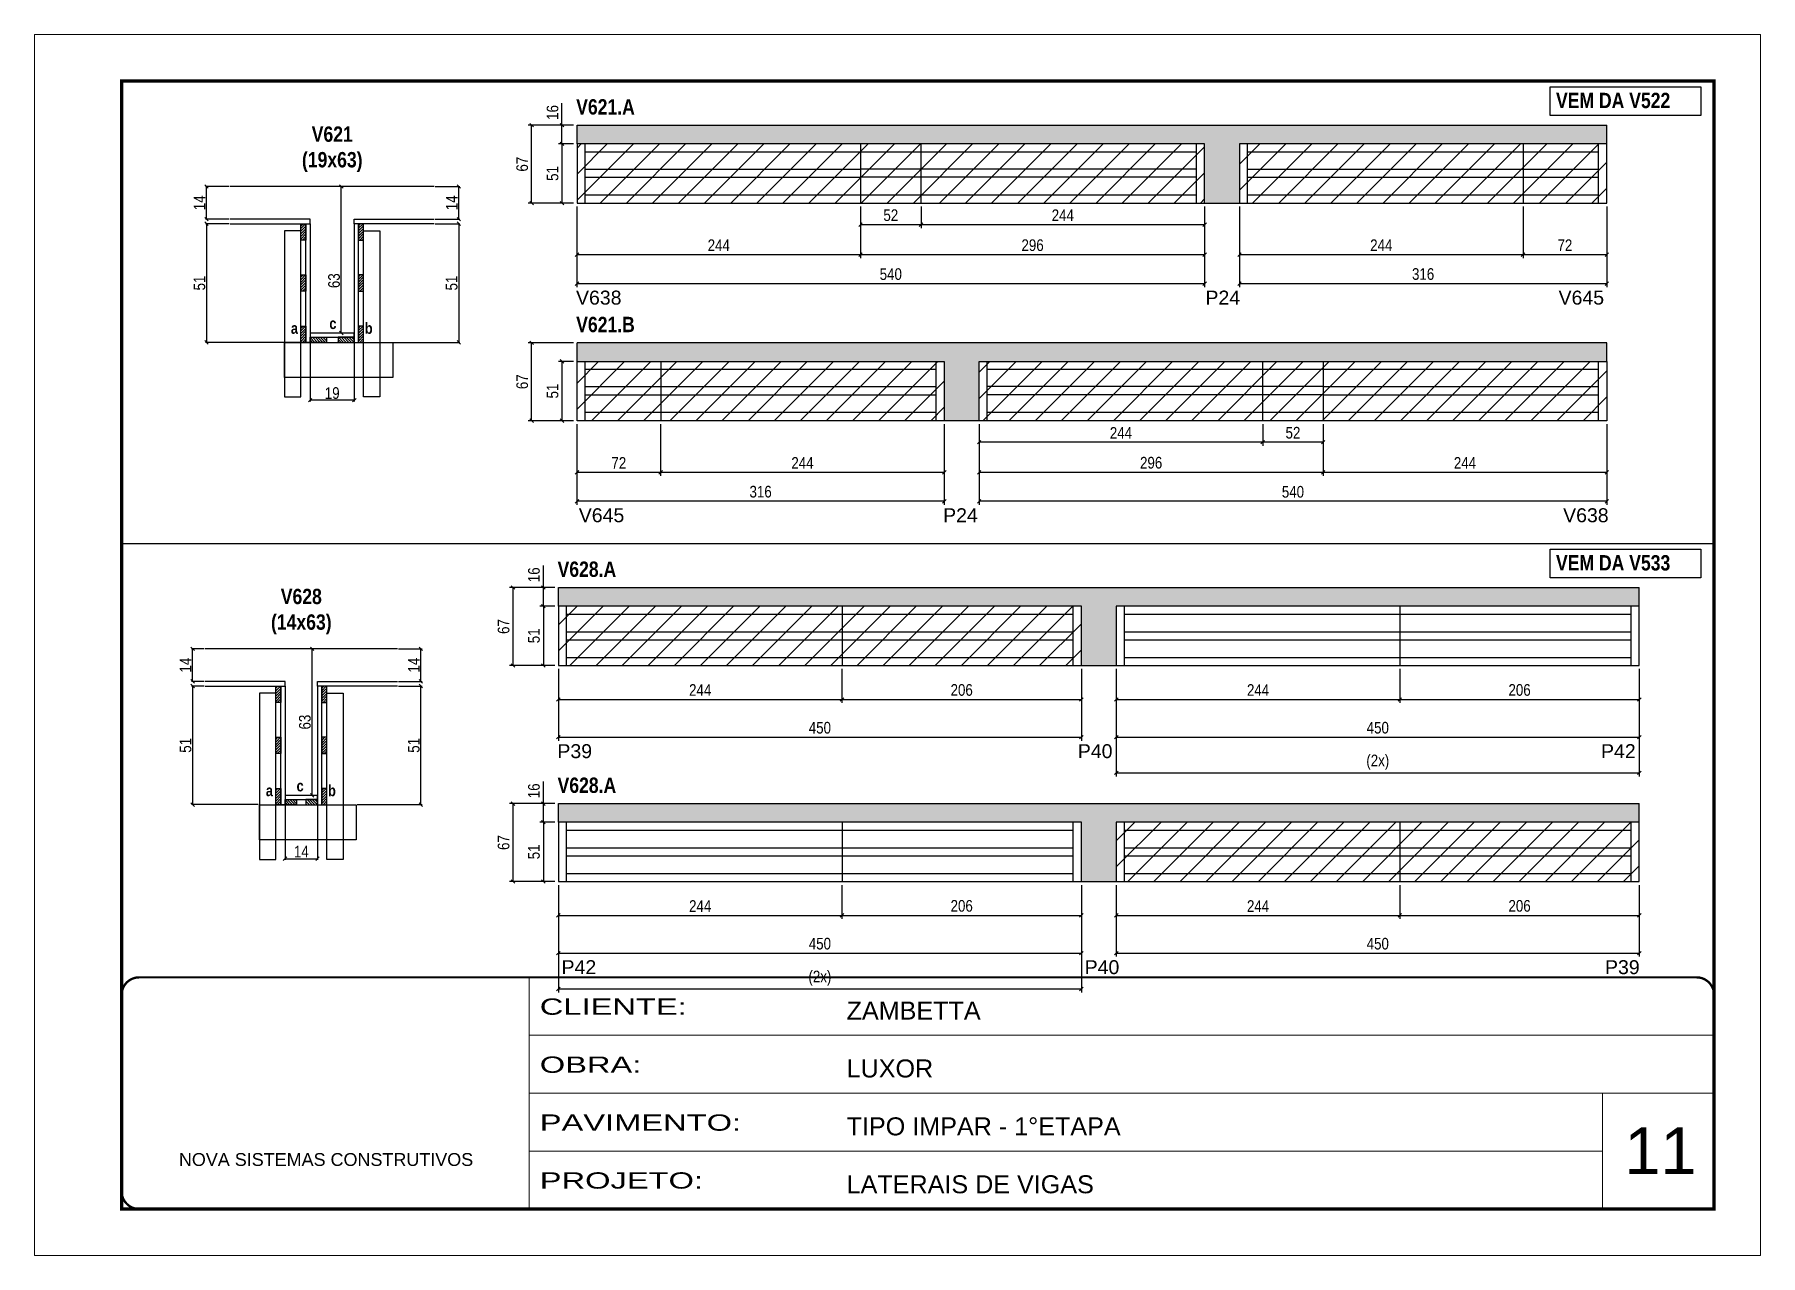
# Model space of a CAD drawing. Extents: x 3309 to 9563, y -2522 to 14608.
# Drawn here: x 6493 to 7978, y 11261 to 12311 of the extents above; entities that cross this region are included whole.
import ezdxf

# ---------------------------------------------------------------- set-up
doc = ezdxf.new("R2010")
doc.units = 0
doc.header["$PDMODE"] = 35
doc.header["$PDSIZE"] = -10
doc.linetypes.add('CONTINUO', pattern=[0])
doc.linetypes.add('DASHED', pattern=[0.75, 0.5, -0.25])
for name, color, linetype in [('5', 5, 'Continuous'), ('COTA', 241, 'Continuous'), ('detalhes', 4, 'Continuous'), ('NOMENCLATURA', 7, 'Continuous'), ('Painéis', 200, 'Continuous'), ('SARR_2.2x7', 40, 'Continuous'), ('SARR_3.5x7', 81, 'Continuous')]:
    doc.layers.add(name, color=color, linetype=linetype)
for name, color, linetype, lineweight in [('CARIMBO', 255, 'Continuous', 9), ('CONCRETO', 251, 'Continuous', 25), ('Folhas', 255, 'Continuous', 9), ('Hachura', 251, 'Continuous', 9), ('SARRAFO DE PRESSAO', 251, 'DASHED', 9)]:
    doc.layers.add(name, color=color, linetype=linetype, lineweight=lineweight)
doc.styles.add('ARIAL', font='arial.ttf')
doc.styles.add('COTA TECNICA', font='techl___.ttf', dxfattribs={"height": 10})
doc.styles.add('COTA TECNICA 2X', font='techl___.ttf', dxfattribs={"height": 10})
doc.styles.get("Standard").update_dxf_attribs({"font": 'arial.ttf'})
doc.styles.add('TECNICA', font='techb___.ttf', dxfattribs={"height": 10})
doc.styles.add('Tecnologia', font='')
doc.styles.get('Tecnologia').set_extended_font_data('Forgotten Futurist')
doc.dimstyles.new('PAINEL', dxfattribs={"dimtxt": 10, "dimasz": 3, "dimexe": 3, "dimexo": 3, "dimgap": 3, "dimtad": 1, "dimdec": 1, "dimzin": 12, "dimdsep": 46, "dimtxsty": 'COTA TECNICA', "dimblk1": 'OBLIQUE', "dimblk2": 'OBLIQUE', "dimsah": 1, "dimcen": 0.9, "dimclrd": 4, "dimclre": 4, "dimclrt": 240, "dimadec": 1, "dimazin": 3, "dimtfac": 1, "dimtdec": 1, "dimtmove": 0, "dimatfit": 3, "dimfxl": 1, "dimtolj": 1, "dimtzin": 12, "dimarcsym": 0})
doc.dimstyles.new('SECAO', dxfattribs={"dimscale": 0.333333, "dimtxt": 5, "dimasz": 9, "dimexe": 3, "dimexo": 3, "dimgap": 3, "dimtad": 1, "dimdec": 1, "dimlfac": 0.5, "dimzin": 12, "dimdsep": 46, "dimtxsty": 'COTA TECNICA 2X', "dimblk1": 'OBLIQUE', "dimblk2": 'OBLIQUE', "dimsah": 1, "dimcen": 0.9, "dimclrd": 4, "dimclre": 4, "dimclrt": 240, "dimadec": 1, "dimazin": 3, "dimtfac": 1, "dimtdec": 1, "dimtmove": 0, "dimatfit": 3, "dimfxl": 1, "dimtolj": 1, "dimtzin": 12, "dimarcsym": 0})
pattern_1 = [(135, (39965.5262, -111466.2027), (-1.122532015, -1.122532015), [])]
pattern_2 = [(45, (-116790.1821, -21087.5717), (-1.122532015, 1.122532015), [])]
pattern_3 = [(45, (-116790.1821, -21175.5717), (-1.122532015, 1.122532015), [])]
pattern_4 = [(45, (-116790.1821, -21131.5717), (-1.122532015, 1.122532015), [])]
pattern_5 = [(45, (-116811.7693, -21529.1854), (-1.122532015, 1.122532015), [])]

msp = doc.modelspace()

# ---------------------------------------------------------------- texts
at = {"layer": '5', "linetype": 'Continuous'}
for s, rotation, p in [('V638', 359.99996, (6958.76, 12078.46)), ('P24', 359.99996, (7500.32, 12078.46)), ('V645', 359.99996, (7804.14, 12078.46)), ('V645', 0.00004, (6961.15, 11891.31)), ('P24', 0.00004, (7274.62, 11891.31)), ('V638', 0.00004, (7808.07, 11891.31)), ('P39', 359.99996, (6942.76, 11688.42)), ('P40', 359.99996, (7390.52, 11688.42)), ('P42', 359.99996, (7840.68, 11688.42)), ('P42', 0.00004, (6946.32, 11502.65)), ('P40', 0.00004, (7396.41, 11502.65)), ('P39', 0.00004, (7844.1, 11502.65))]:
    msp.add_text(s, height=12, rotation=rotation, dxfattribs=at).set_placement(p)
at = {"layer": 'CARIMBO', "style": 'ARIAL'}
msp.add_text('11', height=40, dxfattribs=at).set_placement((7860.73, 11330.85))
at = {"layer": 'detalhes', "style": 'TECNICA'}
for s, p in [('a', (6713.47, 12053.33)), ('c', (6746.53, 12057.44)), ('b', (6777.03, 12053.32)), ('a', (6691.88, 11655.71)), ('c', (6718.32, 11659.82)), ('b', (6745.44, 11655.7))]:
    msp.add_text(s, height=9.6, dxfattribs=at).set_placement(p)
at = {"layer": 'NOMENCLATURA', "style": 'TECNICA'}
for s, p in [('V621.A', (6958.91, 12241.9)), ('VEM DA V522', (7801.93, 12247.42)), ('V621.B', (6958.91, 12054.74)), ('V628.A', (6942.9, 11844.29)), ('VEM DA V533', (7801.93, 11849.8)), ('V628.A', (6942.9, 11658.51))]:
    msp.add_text(s, height=13.2, dxfattribs=at).set_placement(p)
at = {"layer": 'NOMENCLATURA', "char_height": 13.2, "attachment_point": 2, "style": 'TECNICA'}
for s, insert in [('V621\\P(19x63)', (6749.02, 12231.66)), ('V628\\P(14x63)', (6722.4, 11834.05))]:
    msp.add_mtext_dynamic_manual_height_columns(s, width=300.2766, gutter_width=1, heights=[0], dxfattribs=dict(at, insert=insert))

# ---------------------------------------------------------------- blocks, each defined once
blk = doc.blocks.new('9999999999')
at = {"color": 30, "linetype": 'CONTINUO'}
for p, q in [((98564.6, 34230.2), (98564.6, 34429.4)), ((98564.6, 34379.6), (99584, 34379.6)), ((98564.6, 34329.8), (99488, 34329.8)), ((99584, 34329.8), (99488, 34329.8)), ((99488, 34329.8), (99488, 34230.2)), ((98564.6, 34280), (99488, 34280))]:
    blk.add_line(p, q, dxfattribs=at)
at = {"color": 30, "linetype": 'CONTINUO', "const_width": 2}
blk.add_lwpolyline([(99584, 34230.2), (99584, 34414.4, 0.414214), (99569, 34429.4), (98229, 34429.4, 0.414214), (98214, 34414.4), (98214, 34245.2, 0.414214), (98229, 34230.2), (99584, 34230.2)], format="xyb", dxfattribs=at)
at = {"layer": 'Folhas'}
blk.add_lwpolyline([(98139, 34190.2), (99624, 34190.2), (99624, 35240.2), (98139, 35240.2)], close=True, dxfattribs=at)
at = {"layer": 'Folhas', "color": 30, "const_width": 3}
blk.add_lwpolyline([(98214, 34230.2), (99584, 34230.2), (99584, 35200.2), (98214, 35200.2)], close=True, dxfattribs=at)
at = {"color": 7, "linetype": 'Continuous', "ltscale": 5, "style": 'ARIAL'}
for s, height, p in [('ZAMBETTA', 15.48, (98837.7, 34393.1)), ('LUXOR', 15.48, (98837.7, 34343.3)), ('TIPO IMPAR - 1°ETAPA', 15.483, (98837.7, 34293.5)), ('NOVA SISTEMAS CONSTRUTIVOS', 11.059, (98263.2, 34267.2)), ('LATERAIS DE VIGAS', 15.483, (98837.7, 34243.7))]:
    blk.add_text(s, height=height, dxfattribs=at).set_placement(p)
at = {"layer": 'Folhas', "color": 7, "style": 'Tecnologia', "width": 1.5}
for s, p in [('CLIENTE:', (98573.7, 34397.2)), ('OBRA:', (98573.7, 34347.3)), ('PAVIMENTO:', (98573.7, 34297.5)), ('PROJETO:', (98573.7, 34247.7))]:
    blk.add_text(s, height=14, dxfattribs=at).set_placement(p)
blk = doc.blocks.new('_Oblique')
at = {"color": 0, "linetype": 'ByBlock', "lineweight": -2}
blk.add_line((-0.5, -0.5), (0.5, 0.5), dxfattribs=at)
blk = doc.blocks.new('*D2160')
at = {"layer": 'COTA', "color": 4, "lineweight": -2, "transparency": 16777216}
for p, q in [((6730, 12045), (6730, 11995.2)), ((6768, 12045), (6768, 11995.2)), ((6768, 11996.2), (6730, 11996.2))]:
    blk.add_line(p, q, dxfattribs=at)
at = {"layer": 'Defpoints', "color": 0, "transparency": 16777216}
for p in [(6730, 12046), (6768, 12046), (6730, 11996.2)]:
    blk.add_point(p, dxfattribs=at)
at = {"layer": 'COTA', "color": 4, "lineweight": -2, "transparency": 16777216, "xscale": 3, "yscale": 3, "zscale": 3, "rotation": 180}
blk.add_blockref('_Oblique', (6730, 11996.2), dxfattribs=at)
at = {"layer": 'COTA', "color": 4, "lineweight": -2, "transparency": 16777216, "xscale": 3, "yscale": 3, "zscale": 3}
blk.add_blockref('_Oblique', (6768, 11996.2), dxfattribs=at)
at = {"layer": 'COTA', "color": 240, "transparency": 16777216, "insert": (6749, 12002.3), "char_height": 10, "attachment_point": 5, "style": 'COTA TECNICA 2X'}
blk.add_mtext('\\A1;19', dxfattribs=at)
blk = doc.blocks.new('*D2161')
at = {"layer": 'COTA', "color": 4, "lineweight": -2, "transparency": 16777216}
for p, q in [((6660.3, 12148), (6639.9, 12148)), ((6640.9, 12148), (6640.9, 12046)), ((6721, 12046), (6639.9, 12046))]:
    blk.add_line(p, q, dxfattribs=at)
at = {"layer": 'Defpoints', "color": 0, "transparency": 16777216}
for p in [(6661.3, 12148), (6640.9, 12046), (6722, 12046, 0)]:
    blk.add_point(p, dxfattribs=at)
at = {"layer": 'COTA', "color": 4, "lineweight": -2, "transparency": 16777216, "xscale": 3, "yscale": 3, "zscale": 3}
for p, rotation in [((6640.9, 12148), 90), ((6640.9, 12046), 270)]:
    blk.add_blockref('_Oblique', p, dxfattribs=dict(at, rotation=rotation))
at = {"layer": 'COTA', "color": 240, "transparency": 16777216, "insert": (6634.8, 12097), "char_height": 10, "attachment_point": 5, "rotation": 90, "style": 'COTA TECNICA 2X'}
blk.add_mtext('\\A1;51', dxfattribs=at)
blk = doc.blocks.new('*D2162')
at = {"layer": 'COTA', "color": 4, "lineweight": -2, "transparency": 16777216}
for p, q in [((6837.7, 12148), (6858.9, 12148)), ((6857.9, 12148), (6857.9, 12046)), ((6777, 12046), (6858.9, 12046))]:
    blk.add_line(p, q, dxfattribs=at)
at = {"layer": 'Defpoints', "color": 0, "transparency": 16777216}
for p in [(6836.7, 12148), (6776, 12046, 0), (6857.9, 12046)]:
    blk.add_point(p, dxfattribs=at)
at = {"layer": 'COTA', "color": 4, "lineweight": -2, "transparency": 16777216, "xscale": 3, "yscale": 3, "zscale": 3}
for p, rotation in [((6857.9, 12148), 90), ((6857.9, 12046), 270)]:
    blk.add_blockref('_Oblique', p, dxfattribs=dict(at, rotation=rotation))
at = {"layer": 'COTA', "color": 240, "transparency": 16777216, "insert": (6851.8, 12097), "char_height": 10, "attachment_point": 5, "rotation": 90, "style": 'COTA TECNICA 2X'}
blk.add_mtext('\\A1;51', dxfattribs=at)
blk = doc.blocks.new('*D2163')
at = {"layer": 'COTA', "color": 4, "lineweight": -2, "transparency": 16777216}
for p, q in [((6767, 12180), (6755.8, 12180)), ((6756.8, 12054), (6756.8, 12180)), ((6767, 12054), (6755.8, 12054))]:
    blk.add_line(p, q, dxfattribs=at)
at = {"layer": 'Defpoints', "color": 0, "transparency": 16777216}
for p in [(6756.8, 12180), (6768, 12180), (6768, 12054)]:
    blk.add_point(p, dxfattribs=at)
at = {"layer": 'COTA', "color": 4, "lineweight": -2, "transparency": 16777216, "xscale": 3, "yscale": 3, "zscale": 3}
for p, rotation in [((6756.8, 12180), 90), ((6756.8, 12054), 270)]:
    blk.add_blockref('_Oblique', p, dxfattribs=dict(at, rotation=rotation))
at = {"layer": 'COTA', "color": 240, "transparency": 16777216, "insert": (6750.6, 12099), "char_height": 10, "attachment_point": 5, "rotation": 90, "style": 'COTA TECNICA 2X'}
blk.add_mtext('\\A1;63', dxfattribs=at)
blk = doc.blocks.new('*D2164')
at = {"layer": 'COTA', "color": 4, "lineweight": -2, "transparency": 16777216}
for p, q in [((6837.7, 12180), (6858.9, 12180)), ((6857.9, 12152), (6857.9, 12180)), ((6837.7, 12152), (6858.9, 12152))]:
    blk.add_line(p, q, dxfattribs=at)
at = {"layer": 'Defpoints', "color": 0, "transparency": 16777216}
for p in [(6836.7, 12180), (6857.9, 12180), (6836.7, 12152)]:
    blk.add_point(p, dxfattribs=at)
at = {"layer": 'COTA', "color": 4, "lineweight": -2, "transparency": 16777216, "xscale": 3, "yscale": 3, "zscale": 3}
for p, rotation in [((6857.9, 12180), 90), ((6857.9, 12152), 270)]:
    blk.add_blockref('_Oblique', p, dxfattribs=dict(at, rotation=rotation))
at = {"layer": 'COTA', "color": 240, "transparency": 16777216, "insert": (6851.8, 12166), "char_height": 10, "attachment_point": 5, "rotation": 90, "style": 'COTA TECNICA 2X'}
blk.add_mtext('\\A1;14', dxfattribs=at)
blk = doc.blocks.new('*D2178')
at = {"layer": 'COTA', "color": 4, "lineweight": -2, "transparency": 16777216}
for p, q in [((6660.3, 12180), (6639.9, 12180)), ((6640.9, 12152), (6640.9, 12180)), ((6660.3, 12152), (6639.9, 12152))]:
    blk.add_line(p, q, dxfattribs=at)
at = {"layer": 'Defpoints', "color": 0, "transparency": 16777216}
for p in [(6640.9, 12180), (6661.3, 12180), (6661.3, 12152)]:
    blk.add_point(p, dxfattribs=at)
at = {"layer": 'COTA', "color": 4, "lineweight": -2, "transparency": 16777216, "xscale": 3, "yscale": 3, "zscale": 3}
for p, rotation in [((6640.9, 12180), 90), ((6640.9, 12152), 270)]:
    blk.add_blockref('_Oblique', p, dxfattribs=dict(at, rotation=rotation))
at = {"layer": 'COTA', "color": 240, "transparency": 16777216, "insert": (6634.9, 12166), "char_height": 10, "attachment_point": 5, "rotation": 90, "style": 'COTA TECNICA 2X'}
blk.add_mtext('\\A1;14', dxfattribs=at)
blk = doc.blocks.new('*D2179')
at = {"layer": 'COTA', "color": 4, "lineweight": -2, "transparency": 16777216}
for p, q in [((6959.6, 12162.7), (6959.6, 12093.5)), ((7499.6, 12162.7), (7499.6, 12093.5)), ((6959.6, 12096.5), (7499.6, 12096.5))]:
    blk.add_line(p, q, dxfattribs=at)
at = {"layer": 'Defpoints', "color": 0, "transparency": 16777216}
for p in [(6959.6, 12165.7), (7499.6, 12165.7), (7499.6, 12096.5)]:
    blk.add_point(p, dxfattribs=at)
at = {"layer": 'COTA', "color": 4, "lineweight": -2, "transparency": 16777216, "xscale": 3, "yscale": 3, "zscale": 3, "rotation": 180}
blk.add_blockref('_Oblique', (6959.6, 12096.5), dxfattribs=at)
at = {"layer": 'COTA', "color": 4, "lineweight": -2, "transparency": 16777216, "xscale": 3, "yscale": 3, "zscale": 3}
blk.add_blockref('_Oblique', (7499.6, 12096.5), dxfattribs=at)
at = {"layer": 'COTA', "color": 240, "transparency": 16777216, "insert": (7229.6, 12104.6), "char_height": 10, "attachment_point": 5, "style": 'COTA TECNICA'}
blk.add_mtext('\\A1;540', dxfattribs=at)
blk = doc.blocks.new('*D2180')
at = {"layer": 'COTA', "color": 4, "lineweight": -2, "transparency": 16777216}
for p, q in [((6959.6, 12162.7), (6959.6, 12118.4)), ((7203.6, 12162.7), (7203.6, 12118.4)), ((6959.6, 12121.4), (7203.6, 12121.4))]:
    blk.add_line(p, q, dxfattribs=at)
at = {"layer": 'Defpoints', "color": 0, "transparency": 16777216}
for p in [(6959.6, 12165.7), (7203.6, 12165.7), (7203.6, 12121.4)]:
    blk.add_point(p, dxfattribs=at)
at = {"layer": 'COTA', "color": 4, "lineweight": -2, "transparency": 16777216, "xscale": 3, "yscale": 3, "zscale": 3, "rotation": 180}
blk.add_blockref('_Oblique', (6959.6, 12121.4), dxfattribs=at)
at = {"layer": 'COTA', "color": 4, "lineweight": -2, "transparency": 16777216, "xscale": 3, "yscale": 3, "zscale": 3}
blk.add_blockref('_Oblique', (7203.6, 12121.4), dxfattribs=at)
at = {"layer": 'COTA', "color": 240, "transparency": 16777216, "insert": (7081.6, 12129.5), "char_height": 10, "attachment_point": 5, "style": 'COTA TECNICA'}
blk.add_mtext('\\A1;244', dxfattribs=at)
blk = doc.blocks.new('*D2181')
at = {"layer": 'COTA', "color": 4, "lineweight": -2, "transparency": 16777216}
for p, q in [((7203.6, 12162.7), (7203.6, 12118.4)), ((7499.6, 12162.7), (7499.6, 12118.4)), ((7203.6, 12121.4), (7499.6, 12121.4))]:
    blk.add_line(p, q, dxfattribs=at)
at = {"layer": 'Defpoints', "color": 0, "transparency": 16777216}
for p in [(7203.6, 12165.7), (7499.6, 12165.7), (7499.6, 12121.4)]:
    blk.add_point(p, dxfattribs=at)
at = {"layer": 'COTA', "color": 4, "lineweight": -2, "transparency": 16777216, "xscale": 3, "yscale": 3, "zscale": 3, "rotation": 180}
blk.add_blockref('_Oblique', (7203.6, 12121.4), dxfattribs=at)
at = {"layer": 'COTA', "color": 4, "lineweight": -2, "transparency": 16777216, "xscale": 3, "yscale": 3, "zscale": 3}
blk.add_blockref('_Oblique', (7499.6, 12121.4), dxfattribs=at)
at = {"layer": 'COTA', "color": 240, "transparency": 16777216, "insert": (7351.6, 12129.5), "char_height": 10, "attachment_point": 5, "style": 'COTA TECNICA'}
blk.add_mtext('\\A1;296', dxfattribs=at)
blk = doc.blocks.new('*D2182')
at = {"layer": 'COTA', "color": 4, "lineweight": -2, "transparency": 16777216}
for p, q in [((6956.6, 12216.7), (6943.7, 12216.7)), ((6946.7, 12216.7), (6946.7, 12165.7)), ((6956.6, 12165.7), (6943.7, 12165.7))]:
    blk.add_line(p, q, dxfattribs=at)
at = {"layer": 'Defpoints', "color": 0, "transparency": 16777216}
for p in [(6959.6, 12216.7), (6946.7, 12165.7), (6959.6, 12165.7)]:
    blk.add_point(p, dxfattribs=at)
at = {"layer": 'COTA', "color": 4, "lineweight": -2, "transparency": 16777216, "xscale": 3, "yscale": 3, "zscale": 3}
for p, rotation in [((6946.7, 12216.7), 90), ((6946.7, 12165.7), 270)]:
    blk.add_blockref('_Oblique', p, dxfattribs=dict(at, rotation=rotation))
at = {"layer": 'COTA', "color": 240, "transparency": 16777216, "insert": (6938.6, 12191.2), "char_height": 10, "attachment_point": 5, "rotation": 90, "style": 'COTA TECNICA'}
blk.add_mtext('\\A1;51', dxfattribs=at)
blk = doc.blocks.new('*D2183')
at = {"layer": 'COTA', "color": 4, "lineweight": -2, "transparency": 16777216}
for p, q in [((6946.7, 12232.7), (6946.7, 12251.7)), ((6956.6, 12232.7), (6943.7, 12232.7)), ((6946.7, 12216.7), (6946.7, 12232.7)), ((6956.6, 12216.7), (6943.7, 12216.7))]:
    blk.add_line(p, q, dxfattribs=at)
at = {"layer": 'Defpoints', "color": 0, "transparency": 16777216}
for p in [(6946.7, 12232.7), (6959.6, 12232.7), (6959.6, 12216.7)]:
    blk.add_point(p, dxfattribs=at)
at = {"layer": 'COTA', "color": 4, "lineweight": -2, "transparency": 16777216, "xscale": 3, "yscale": 3, "zscale": 3}
for p, rotation in [((6946.7, 12232.7), 90), ((6946.7, 12216.7), 270)]:
    blk.add_blockref('_Oblique', p, dxfattribs=dict(at, rotation=rotation))
at = {"layer": 'COTA', "color": 240, "transparency": 16777216, "insert": (6938.6, 12243.7), "char_height": 10, "attachment_point": 5, "rotation": 90, "style": 'COTA TECNICA'}
blk.add_mtext('\\A1;16', dxfattribs=at)
blk = doc.blocks.new('*D2184')
at = {"layer": 'COTA', "color": 4, "lineweight": -2, "transparency": 16777216}
for p, q in [((6956.6, 12232.7), (6917.6, 12232.7)), ((6920.6, 12165.7), (6920.6, 12232.7)), ((6956.6, 12165.7), (6917.6, 12165.7))]:
    blk.add_line(p, q, dxfattribs=at)
at = {"layer": 'Defpoints', "color": 0, "transparency": 16777216}
for p in [(6920.6, 12232.7), (6959.6, 12232.7), (6959.6, 12165.7)]:
    blk.add_point(p, dxfattribs=at)
at = {"layer": 'COTA', "color": 4, "lineweight": -2, "transparency": 16777216, "xscale": 3, "yscale": 3, "zscale": 3}
for p, rotation in [((6920.6, 12232.7), 90), ((6920.6, 12165.7), 270)]:
    blk.add_blockref('_Oblique', p, dxfattribs=dict(at, rotation=rotation))
at = {"layer": 'COTA', "color": 240, "transparency": 16777216, "insert": (6912.5, 12199.2), "char_height": 10, "attachment_point": 5, "rotation": 90, "style": 'COTA TECNICA'}
blk.add_mtext('\\A1;67', dxfattribs=at)
blk = doc.blocks.new('*D2185')
at = {"layer": 'COTA', "color": 4, "lineweight": -2, "transparency": 16777216}
for p, q in [((7203.6, 12162.7), (7203.6, 12144.2)), ((7255.6, 12162.7), (7255.6, 12144.2)), ((7203.6, 12147.2), (7255.6, 12147.2))]:
    blk.add_line(p, q, dxfattribs=at)
at = {"layer": 'Defpoints', "color": 0, "transparency": 16777216}
for p in [(7203.6, 12165.7), (7255.6, 12165.7), (7255.6, 12147.2)]:
    blk.add_point(p, dxfattribs=at)
at = {"layer": 'COTA', "color": 4, "lineweight": -2, "transparency": 16777216, "xscale": 3, "yscale": 3, "zscale": 3, "rotation": 180}
blk.add_blockref('_Oblique', (7203.6, 12147.2), dxfattribs=at)
at = {"layer": 'COTA', "color": 4, "lineweight": -2, "transparency": 16777216, "xscale": 3, "yscale": 3, "zscale": 3}
blk.add_blockref('_Oblique', (7255.6, 12147.2), dxfattribs=at)
at = {"layer": 'COTA', "color": 240, "transparency": 16777216, "insert": (7229.6, 12155.3), "char_height": 10, "attachment_point": 5, "style": 'COTA TECNICA'}
blk.add_mtext('\\A1;52', dxfattribs=at)
blk = doc.blocks.new('*D2186')
at = {"layer": 'COTA', "color": 4, "lineweight": -2, "transparency": 16777216}
for p, q in [((7255.6, 12162.7), (7255.6, 12144.2)), ((7499.6, 12162.7), (7499.6, 12144.2)), ((7255.6, 12147.2), (7499.6, 12147.2))]:
    blk.add_line(p, q, dxfattribs=at)
at = {"layer": 'Defpoints', "color": 0, "transparency": 16777216}
for p in [(7255.6, 12165.7), (7499.6, 12165.7), (7499.6, 12147.2)]:
    blk.add_point(p, dxfattribs=at)
at = {"layer": 'COTA', "color": 4, "lineweight": -2, "transparency": 16777216, "xscale": 3, "yscale": 3, "zscale": 3, "rotation": 180}
blk.add_blockref('_Oblique', (7255.6, 12147.2), dxfattribs=at)
at = {"layer": 'COTA', "color": 4, "lineweight": -2, "transparency": 16777216, "xscale": 3, "yscale": 3, "zscale": 3}
blk.add_blockref('_Oblique', (7499.6, 12147.2), dxfattribs=at)
at = {"layer": 'COTA', "color": 240, "transparency": 16777216, "insert": (7377.6, 12155.3), "char_height": 10, "attachment_point": 5, "style": 'COTA TECNICA'}
blk.add_mtext('\\A1;244', dxfattribs=at)
blk = doc.blocks.new('*D2187')
at = {"layer": 'COTA', "color": 4, "lineweight": -2, "transparency": 16777216}
for p, q in [((7529.6, 12162.7), (7529.6, 12093.5)), ((7845.6, 12162.7), (7845.6, 12093.5)), ((7529.6, 12096.5), (7845.6, 12096.5))]:
    blk.add_line(p, q, dxfattribs=at)
at = {"layer": 'Defpoints', "color": 0, "transparency": 16777216}
for p in [(7529.6, 12165.7), (7845.6, 12165.7), (7845.6, 12096.5)]:
    blk.add_point(p, dxfattribs=at)
at = {"layer": 'COTA', "color": 4, "lineweight": -2, "transparency": 16777216, "xscale": 3, "yscale": 3, "zscale": 3, "rotation": 180}
blk.add_blockref('_Oblique', (7529.6, 12096.5), dxfattribs=at)
at = {"layer": 'COTA', "color": 4, "lineweight": -2, "transparency": 16777216, "xscale": 3, "yscale": 3, "zscale": 3}
blk.add_blockref('_Oblique', (7845.6, 12096.5), dxfattribs=at)
at = {"layer": 'COTA', "color": 240, "transparency": 16777216, "insert": (7687.6, 12104.7), "char_height": 10, "attachment_point": 5, "style": 'COTA TECNICA'}
blk.add_mtext('\\A1;316', dxfattribs=at)
blk = doc.blocks.new('*D2188')
at = {"layer": 'COTA', "color": 4, "lineweight": -2, "transparency": 16777216}
for p, q in [((7529.6, 12162.7), (7529.6, 12118.4)), ((7773.6, 12162.7), (7773.6, 12118.4)), ((7529.6, 12121.4), (7773.6, 12121.4))]:
    blk.add_line(p, q, dxfattribs=at)
at = {"layer": 'Defpoints', "color": 0, "transparency": 16777216}
for p in [(7529.6, 12165.7), (7773.6, 12165.7), (7773.6, 12121.4)]:
    blk.add_point(p, dxfattribs=at)
at = {"layer": 'COTA', "color": 4, "lineweight": -2, "transparency": 16777216, "xscale": 3, "yscale": 3, "zscale": 3, "rotation": 180}
blk.add_blockref('_Oblique', (7529.6, 12121.4), dxfattribs=at)
at = {"layer": 'COTA', "color": 4, "lineweight": -2, "transparency": 16777216, "xscale": 3, "yscale": 3, "zscale": 3}
blk.add_blockref('_Oblique', (7773.6, 12121.4), dxfattribs=at)
at = {"layer": 'COTA', "color": 240, "transparency": 16777216, "insert": (7651.6, 12129.5), "char_height": 10, "attachment_point": 5, "style": 'COTA TECNICA'}
blk.add_mtext('\\A1;244', dxfattribs=at)
blk = doc.blocks.new('*D2189')
at = {"layer": 'COTA', "color": 4, "lineweight": -2, "transparency": 16777216}
for p, q in [((7773.6, 12162.7), (7773.6, 12118.4)), ((7845.6, 12162.7), (7845.6, 12118.4)), ((7773.6, 12121.4), (7845.6, 12121.4))]:
    blk.add_line(p, q, dxfattribs=at)
at = {"layer": 'Defpoints', "color": 0, "transparency": 16777216}
for p in [(7773.6, 12165.7), (7845.6, 12165.7), (7845.6, 12121.4)]:
    blk.add_point(p, dxfattribs=at)
at = {"layer": 'COTA', "color": 4, "lineweight": -2, "transparency": 16777216, "xscale": 3, "yscale": 3, "zscale": 3, "rotation": 180}
blk.add_blockref('_Oblique', (7773.6, 12121.4), dxfattribs=at)
at = {"layer": 'COTA', "color": 4, "lineweight": -2, "transparency": 16777216, "xscale": 3, "yscale": 3, "zscale": 3}
blk.add_blockref('_Oblique', (7845.6, 12121.4), dxfattribs=at)
at = {"layer": 'COTA', "color": 240, "transparency": 16777216, "insert": (7809.6, 12129.5), "char_height": 10, "attachment_point": 5, "style": 'COTA TECNICA'}
blk.add_mtext('\\A1;72', dxfattribs=at)
blk = doc.blocks.new('*D2190')
at = {"layer": 'COTA', "color": 4, "lineweight": -2, "transparency": 16777216}
for p, q in [((7305.6, 11975.6), (7305.6, 11906.3)), ((7845.6, 11975.6), (7845.6, 11906.3)), ((7845.6, 11909.3), (7305.6, 11909.3))]:
    blk.add_line(p, q, dxfattribs=at)
at = {"layer": 'Defpoints', "color": 0, "transparency": 16777216}
for p in [(7305.6, 11978.6), (7845.6, 11978.6), (7305.6, 11909.3)]:
    blk.add_point(p, dxfattribs=at)
at = {"layer": 'COTA', "color": 4, "lineweight": -2, "transparency": 16777216, "xscale": 3, "yscale": 3, "zscale": 3, "rotation": 180}
blk.add_blockref('_Oblique', (7305.6, 11909.3), dxfattribs=at)
at = {"layer": 'COTA', "color": 4, "lineweight": -2, "transparency": 16777216, "xscale": 3, "yscale": 3, "zscale": 3}
blk.add_blockref('_Oblique', (7845.6, 11909.3), dxfattribs=at)
at = {"layer": 'COTA', "color": 240, "transparency": 16777216, "insert": (7575.6, 11917.4), "char_height": 10, "attachment_point": 5, "style": 'COTA TECNICA'}
blk.add_mtext('\\A1;540', dxfattribs=at)
blk = doc.blocks.new('*D2191')
at = {"layer": 'COTA', "color": 4, "lineweight": -2, "transparency": 16777216}
for p, q in [((7601.6, 11975.6), (7601.6, 11931.2)), ((7845.6, 11975.6), (7845.6, 11931.2)), ((7845.6, 11934.2), (7601.6, 11934.2))]:
    blk.add_line(p, q, dxfattribs=at)
at = {"layer": 'Defpoints', "color": 0, "transparency": 16777216}
for p in [(7601.6, 11978.6), (7845.6, 11978.6), (7601.6, 11934.2)]:
    blk.add_point(p, dxfattribs=at)
at = {"layer": 'COTA', "color": 4, "lineweight": -2, "transparency": 16777216, "xscale": 3, "yscale": 3, "zscale": 3, "rotation": 180}
blk.add_blockref('_Oblique', (7601.6, 11934.2), dxfattribs=at)
at = {"layer": 'COTA', "color": 4, "lineweight": -2, "transparency": 16777216, "xscale": 3, "yscale": 3, "zscale": 3}
blk.add_blockref('_Oblique', (7845.6, 11934.2), dxfattribs=at)
at = {"layer": 'COTA', "color": 240, "transparency": 16777216, "insert": (7723.6, 11942.3), "char_height": 10, "attachment_point": 5, "style": 'COTA TECNICA'}
blk.add_mtext('\\A1;244', dxfattribs=at)
blk = doc.blocks.new('*D2166')
at = {"layer": 'COTA', "color": 4, "lineweight": -2, "transparency": 16777216}
for p, q in [((7305.6, 11975.6), (7305.6, 11931.2)), ((7601.6, 11975.6), (7601.6, 11931.2)), ((7601.6, 11934.2), (7305.6, 11934.2))]:
    blk.add_line(p, q, dxfattribs=at)
at = {"layer": 'Defpoints', "color": 0, "transparency": 16777216}
for p in [(7305.6, 11978.6), (7601.6, 11978.6), (7305.6, 11934.2)]:
    blk.add_point(p, dxfattribs=at)
at = {"layer": 'COTA', "color": 4, "lineweight": -2, "transparency": 16777216, "xscale": 3, "yscale": 3, "zscale": 3, "rotation": 180}
blk.add_blockref('_Oblique', (7305.6, 11934.2), dxfattribs=at)
at = {"layer": 'COTA', "color": 4, "lineweight": -2, "transparency": 16777216, "xscale": 3, "yscale": 3, "zscale": 3}
blk.add_blockref('_Oblique', (7601.6, 11934.2), dxfattribs=at)
at = {"layer": 'COTA', "color": 240, "transparency": 16777216, "insert": (7453.6, 11942.4), "char_height": 10, "attachment_point": 5, "style": 'COTA TECNICA'}
blk.add_mtext('\\A1;296', dxfattribs=at)
blk = doc.blocks.new('*D2167')
at = {"layer": 'COTA', "color": 4, "lineweight": -2, "transparency": 16777216}
for p, q in [((7549.6, 11975.6), (7549.6, 11957.1)), ((7601.6, 11975.6), (7601.6, 11957.1)), ((7601.6, 11960.1), (7549.6, 11960.1))]:
    blk.add_line(p, q, dxfattribs=at)
at = {"layer": 'Defpoints', "color": 0, "transparency": 16777216}
for p in [(7549.6, 11978.6), (7601.6, 11978.6), (7549.6, 11960.1)]:
    blk.add_point(p, dxfattribs=at)
at = {"layer": 'COTA', "color": 4, "lineweight": -2, "transparency": 16777216, "xscale": 3, "yscale": 3, "zscale": 3, "rotation": 180}
blk.add_blockref('_Oblique', (7549.6, 11960.1), dxfattribs=at)
at = {"layer": 'COTA', "color": 4, "lineweight": -2, "transparency": 16777216, "xscale": 3, "yscale": 3, "zscale": 3}
blk.add_blockref('_Oblique', (7601.6, 11960.1), dxfattribs=at)
at = {"layer": 'COTA', "color": 240, "transparency": 16777216, "insert": (7575.6, 11968.2), "char_height": 10, "attachment_point": 5, "style": 'COTA TECNICA'}
blk.add_mtext('\\A1;52', dxfattribs=at)
blk = doc.blocks.new('*D2168')
at = {"layer": 'COTA', "color": 4, "lineweight": -2, "transparency": 16777216}
for p, q in [((7305.6, 11975.6), (7305.6, 11957.1)), ((7549.6, 11975.6), (7549.6, 11957.1)), ((7549.6, 11960.1), (7305.6, 11960.1))]:
    blk.add_line(p, q, dxfattribs=at)
at = {"layer": 'Defpoints', "color": 0, "transparency": 16777216}
for p in [(7305.6, 11978.6), (7549.6, 11978.6), (7305.6, 11960.1)]:
    blk.add_point(p, dxfattribs=at)
at = {"layer": 'COTA', "color": 4, "lineweight": -2, "transparency": 16777216, "xscale": 3, "yscale": 3, "zscale": 3, "rotation": 180}
blk.add_blockref('_Oblique', (7305.6, 11960.1), dxfattribs=at)
at = {"layer": 'COTA', "color": 4, "lineweight": -2, "transparency": 16777216, "xscale": 3, "yscale": 3, "zscale": 3}
blk.add_blockref('_Oblique', (7549.6, 11960.1), dxfattribs=at)
at = {"layer": 'COTA', "color": 240, "transparency": 16777216, "insert": (7427.6, 11968.1), "char_height": 10, "attachment_point": 5, "style": 'COTA TECNICA'}
blk.add_mtext('\\A1;244', dxfattribs=at)
blk = doc.blocks.new('*D2169')
at = {"layer": 'COTA', "color": 4, "lineweight": -2, "transparency": 16777216}
for p, q in [((6959.6, 11975.6), (6959.6, 11906.3)), ((7275.6, 11975.6), (7275.6, 11906.3)), ((7275.6, 11909.3), (6959.6, 11909.3))]:
    blk.add_line(p, q, dxfattribs=at)
at = {"layer": 'Defpoints', "color": 0, "transparency": 16777216}
for p in [(6959.6, 11978.6), (7275.6, 11978.6), (6959.6, 11909.3)]:
    blk.add_point(p, dxfattribs=at)
at = {"layer": 'COTA', "color": 4, "lineweight": -2, "transparency": 16777216, "xscale": 3, "yscale": 3, "zscale": 3, "rotation": 180}
blk.add_blockref('_Oblique', (6959.6, 11909.3), dxfattribs=at)
at = {"layer": 'COTA', "color": 4, "lineweight": -2, "transparency": 16777216, "xscale": 3, "yscale": 3, "zscale": 3}
blk.add_blockref('_Oblique', (7275.6, 11909.3), dxfattribs=at)
at = {"layer": 'COTA', "color": 240, "transparency": 16777216, "insert": (7117.6, 11917.5), "char_height": 10, "attachment_point": 5, "style": 'COTA TECNICA'}
blk.add_mtext('\\A1;316', dxfattribs=at)
blk = doc.blocks.new('*D2170')
at = {"layer": 'COTA', "color": 4, "lineweight": -2, "transparency": 16777216}
for p, q in [((7031.6, 11975.6), (7031.6, 11931.2)), ((7275.6, 11975.6), (7275.6, 11931.2)), ((7275.6, 11934.2), (7031.6, 11934.2))]:
    blk.add_line(p, q, dxfattribs=at)
at = {"layer": 'Defpoints', "color": 0, "transparency": 16777216}
for p in [(7031.6, 11978.6), (7275.6, 11978.6), (7031.6, 11934.2)]:
    blk.add_point(p, dxfattribs=at)
at = {"layer": 'COTA', "color": 4, "lineweight": -2, "transparency": 16777216, "xscale": 3, "yscale": 3, "zscale": 3, "rotation": 180}
blk.add_blockref('_Oblique', (7031.6, 11934.2), dxfattribs=at)
at = {"layer": 'COTA', "color": 4, "lineweight": -2, "transparency": 16777216, "xscale": 3, "yscale": 3, "zscale": 3}
blk.add_blockref('_Oblique', (7275.6, 11934.2), dxfattribs=at)
at = {"layer": 'COTA', "color": 240, "transparency": 16777216, "insert": (7153.6, 11942.3), "char_height": 10, "attachment_point": 5, "style": 'COTA TECNICA'}
blk.add_mtext('\\A1;244', dxfattribs=at)
blk = doc.blocks.new('*D2171')
at = {"layer": 'COTA', "color": 4, "lineweight": -2, "transparency": 16777216}
for p, q in [((6959.6, 11975.6), (6959.6, 11931.2)), ((7031.6, 11975.6), (7031.6, 11931.2)), ((7031.6, 11934.2), (6959.6, 11934.2))]:
    blk.add_line(p, q, dxfattribs=at)
at = {"layer": 'Defpoints', "color": 0, "transparency": 16777216}
for p in [(6959.6, 11978.6), (7031.6, 11978.6), (6959.6, 11934.2)]:
    blk.add_point(p, dxfattribs=at)
at = {"layer": 'COTA', "color": 4, "lineweight": -2, "transparency": 16777216, "xscale": 3, "yscale": 3, "zscale": 3, "rotation": 180}
blk.add_blockref('_Oblique', (6959.6, 11934.2), dxfattribs=at)
at = {"layer": 'COTA', "color": 4, "lineweight": -2, "transparency": 16777216, "xscale": 3, "yscale": 3, "zscale": 3}
blk.add_blockref('_Oblique', (7031.6, 11934.2), dxfattribs=at)
at = {"layer": 'COTA', "color": 240, "transparency": 16777216, "insert": (6995.6, 11942.3), "char_height": 10, "attachment_point": 5, "style": 'COTA TECNICA'}
blk.add_mtext('\\A1;72', dxfattribs=at)
blk = doc.blocks.new('*D2156')
at = {"layer": 'COTA', "color": 4, "lineweight": -2, "transparency": 16777216}
for p, q in [((6956.6, 12029.6), (6943.7, 12029.6)), ((6946.7, 12029.6), (6946.7, 11978.6)), ((6956.6, 11978.6), (6943.7, 11978.6))]:
    blk.add_line(p, q, dxfattribs=at)
at = {"layer": 'Defpoints', "color": 0, "transparency": 16777216}
for p in [(6959.6, 12029.6), (6946.7, 11978.6), (6959.6, 11978.6)]:
    blk.add_point(p, dxfattribs=at)
at = {"layer": 'COTA', "color": 4, "lineweight": -2, "transparency": 16777216, "xscale": 3, "yscale": 3, "zscale": 3}
for p, rotation in [((6946.7, 12029.6), 90), ((6946.7, 11978.6), 270)]:
    blk.add_blockref('_Oblique', p, dxfattribs=dict(at, rotation=rotation))
at = {"layer": 'COTA', "color": 240, "transparency": 16777216, "insert": (6938.6, 12004.1), "char_height": 10, "attachment_point": 5, "rotation": 90, "style": 'COTA TECNICA'}
blk.add_mtext('\\A1;51', dxfattribs=at)
blk = doc.blocks.new('*D2172')
at = {"layer": 'COTA', "color": 4, "lineweight": -2, "transparency": 16777216}
for p, q in [((6946.7, 12232.7), (6946.7, 12251.7)), ((6956.6, 12232.7), (6943.7, 12232.7)), ((6946.7, 12216.7), (6946.7, 12232.7)), ((6956.6, 12216.7), (6943.7, 12216.7))]:
    blk.add_line(p, q, dxfattribs=at)
at = {"layer": 'Defpoints', "color": 0, "transparency": 16777216}
for p in [(6946.7, 12232.7), (6959.6, 12232.7), (6959.6, 12216.7)]:
    blk.add_point(p, dxfattribs=at)
at = {"layer": 'COTA', "color": 4, "lineweight": -2, "transparency": 16777216, "xscale": 3, "yscale": 3, "zscale": 3}
for p, rotation in [((6946.7, 12232.7), 90), ((6946.7, 12216.7), 270)]:
    blk.add_blockref('_Oblique', p, dxfattribs=dict(at, rotation=rotation))
at = {"layer": 'COTA', "color": 240, "transparency": 16777216, "insert": (6938.6, 12243.7), "char_height": 10, "attachment_point": 5, "rotation": 90, "style": 'COTA TECNICA'}
blk.add_mtext('\\A1;16', dxfattribs=at)
blk = doc.blocks.new('*D2157')
at = {"layer": 'COTA', "color": 4, "lineweight": -2, "transparency": 16777216}
for p, q in [((6956.6, 12045.6), (6917.6, 12045.6)), ((6920.6, 11978.6), (6920.6, 12045.6)), ((6956.6, 11978.6), (6917.6, 11978.6))]:
    blk.add_line(p, q, dxfattribs=at)
at = {"layer": 'Defpoints', "color": 0, "transparency": 16777216}
for p in [(6920.6, 12045.6), (6959.6, 12045.6), (6959.6, 11978.6)]:
    blk.add_point(p, dxfattribs=at)
at = {"layer": 'COTA', "color": 4, "lineweight": -2, "transparency": 16777216, "xscale": 3, "yscale": 3, "zscale": 3}
for p, rotation in [((6920.6, 12045.6), 90), ((6920.6, 11978.6), 270)]:
    blk.add_blockref('_Oblique', p, dxfattribs=dict(at, rotation=rotation))
at = {"layer": 'COTA', "color": 240, "transparency": 16777216, "insert": (6912.5, 12012.1), "char_height": 10, "attachment_point": 5, "rotation": 90, "style": 'COTA TECNICA'}
blk.add_mtext('\\A1;67', dxfattribs=at)
blk = doc.blocks.new('*D2158')
at = {"layer": 'COTA', "color": 4, "lineweight": -2, "transparency": 16777216}
for p, q in [((6638.7, 11750.4), (6627.9, 11750.4)), ((6628.9, 11750.4), (6628.9, 11648.4)), ((6685.4, 11648.4), (6627.9, 11648.4))]:
    blk.add_line(p, q, dxfattribs=at)
at = {"layer": 'Defpoints', "color": 0, "transparency": 16777216}
for p in [(6639.7, 11750.4), (6628.9, 11648.4), (6686.4, 11648.4, 0)]:
    blk.add_point(p, dxfattribs=at)
at = {"layer": 'COTA', "color": 4, "lineweight": -2, "transparency": 16777216, "xscale": 3, "yscale": 3, "zscale": 3}
for p, rotation in [((6628.9, 11750.4), 90), ((6628.9, 11648.4), 270)]:
    blk.add_blockref('_Oblique', p, dxfattribs=dict(at, rotation=rotation))
at = {"layer": 'COTA', "color": 240, "transparency": 16777216, "insert": (6622.8, 11699.4), "char_height": 10, "attachment_point": 5, "rotation": 90, "style": 'COTA TECNICA 2X'}
blk.add_mtext('\\A1;51', dxfattribs=at)
blk = doc.blocks.new('*D2159')
at = {"layer": 'COTA', "color": 4, "lineweight": -2, "transparency": 16777216}
for p, q in [((6735.4, 11782.4), (6730.7, 11782.4)), ((6731.7, 11656.4), (6731.7, 11782.4)), ((6735.4, 11656.4), (6730.7, 11656.4))]:
    blk.add_line(p, q, dxfattribs=at)
at = {"layer": 'Defpoints', "color": 0, "transparency": 16777216}
for p in [(6731.7, 11782.4), (6736.4, 11782.4), (6736.4, 11656.4)]:
    blk.add_point(p, dxfattribs=at)
at = {"layer": 'COTA', "color": 4, "lineweight": -2, "transparency": 16777216, "xscale": 3, "yscale": 3, "zscale": 3}
for p, rotation in [((6731.7, 11782.4), 90), ((6731.7, 11656.4), 270)]:
    blk.add_blockref('_Oblique', p, dxfattribs=dict(at, rotation=rotation))
at = {"layer": 'COTA', "color": 240, "transparency": 16777216, "insert": (6725.5, 11719.4), "char_height": 10, "attachment_point": 5, "rotation": 90, "style": 'COTA TECNICA 2X'}
blk.add_mtext('\\A1;63', dxfattribs=at)
blk = doc.blocks.new('*D2173')
at = {"layer": 'COTA', "color": 4, "lineweight": -2, "transparency": 16777216}
for p, q in [((6638.7, 11782.4), (6627.9, 11782.4)), ((6628.9, 11754.4), (6628.9, 11782.4)), ((6638.7, 11754.4), (6627.9, 11754.4))]:
    blk.add_line(p, q, dxfattribs=at)
at = {"layer": 'Defpoints', "color": 0, "transparency": 16777216}
for p in [(6628.9, 11782.4), (6639.7, 11782.4), (6639.7, 11754.4)]:
    blk.add_point(p, dxfattribs=at)
at = {"layer": 'COTA', "color": 4, "lineweight": -2, "transparency": 16777216, "xscale": 3, "yscale": 3, "zscale": 3}
for p, rotation in [((6628.9, 11782.4), 90), ((6628.9, 11754.4), 270)]:
    blk.add_blockref('_Oblique', p, dxfattribs=dict(at, rotation=rotation))
at = {"layer": 'COTA', "color": 240, "transparency": 16777216, "insert": (6622.8, 11768.4), "char_height": 10, "attachment_point": 5, "rotation": 90, "style": 'COTA TECNICA 2X'}
blk.add_mtext('\\A1;14', dxfattribs=at)
blk = doc.blocks.new('*D2174')
at = {"layer": 'COTA', "color": 4, "lineweight": -2, "transparency": 16777216}
for p, q in [((6708.4, 11647.4), (6708.4, 11600.9)), ((6736.4, 11647.4), (6736.4, 11600.9)), ((6708.4, 11601.9), (6736.4, 11601.9))]:
    blk.add_line(p, q, dxfattribs=at)
at = {"layer": 'Defpoints', "color": 0, "transparency": 16777216}
for p in [(6708.4, 11648.4), (6736.4, 11648.4), (6736.4, 11601.9)]:
    blk.add_point(p, dxfattribs=at)
at = {"layer": 'COTA', "color": 4, "lineweight": -2, "transparency": 16777216, "xscale": 3, "yscale": 3, "zscale": 3, "rotation": 180}
blk.add_blockref('_Oblique', (6708.4, 11601.9), dxfattribs=at)
at = {"layer": 'COTA', "color": 4, "lineweight": -2, "transparency": 16777216, "xscale": 3, "yscale": 3, "zscale": 3}
blk.add_blockref('_Oblique', (6736.4, 11601.9), dxfattribs=at)
at = {"layer": 'COTA', "color": 240, "transparency": 16777216, "insert": (6722.4, 11608), "char_height": 10, "attachment_point": 5, "style": 'COTA TECNICA 2X'}
blk.add_mtext('\\A1;14', dxfattribs=at)
blk = doc.blocks.new('*D2175')
at = {"layer": 'COTA', "color": 4, "lineweight": -2, "transparency": 16777216}
for p, q in [((6806.1, 11750.4), (6826.3, 11750.4)), ((6825.3, 11648.4), (6825.3, 11750.4)), ((6770.6, 11648.4), (6826.3, 11648.4))]:
    blk.add_line(p, q, dxfattribs=at)
at = {"layer": 'Defpoints', "color": 0, "transparency": 16777216}
for p in [(6805.1, 11750.4), (6825.3, 11750.4), (6769.6, 11648.4)]:
    blk.add_point(p, dxfattribs=at)
at = {"layer": 'COTA', "color": 4, "lineweight": -2, "transparency": 16777216, "xscale": 3, "yscale": 3, "zscale": 3}
for p, rotation in [((6825.3, 11750.4), 90), ((6825.3, 11648.4), 270)]:
    blk.add_blockref('_Oblique', p, dxfattribs=dict(at, rotation=rotation))
at = {"layer": 'COTA', "color": 240, "transparency": 16777216, "insert": (6819.2, 11699.4), "char_height": 10, "attachment_point": 5, "rotation": 90, "style": 'COTA TECNICA 2X'}
blk.add_mtext('\\A1;51', dxfattribs=at)
blk = doc.blocks.new('*D2176')
at = {"layer": 'COTA', "color": 4, "lineweight": -2, "transparency": 16777216}
for p, q in [((6806.1, 11782.4), (6826.3, 11782.4)), ((6825.3, 11754.4), (6825.3, 11782.4)), ((6806.1, 11754.4), (6826.3, 11754.4))]:
    blk.add_line(p, q, dxfattribs=at)
at = {"layer": 'Defpoints', "color": 0, "transparency": 16777216}
for p in [(6805.1, 11782.4), (6825.3, 11782.4), (6805.1, 11754.4)]:
    blk.add_point(p, dxfattribs=at)
at = {"layer": 'COTA', "color": 4, "lineweight": -2, "transparency": 16777216, "xscale": 3, "yscale": 3, "zscale": 3}
for p, rotation in [((6825.3, 11782.4), 90), ((6825.3, 11754.4), 270)]:
    blk.add_blockref('_Oblique', p, dxfattribs=dict(at, rotation=rotation))
at = {"layer": 'COTA', "color": 240, "transparency": 16777216, "insert": (6819.3, 11768.4), "char_height": 10, "attachment_point": 5, "rotation": 90, "style": 'COTA TECNICA 2X'}
blk.add_mtext('\\A1;14', dxfattribs=at)
blk = doc.blocks.new('*D2177')
at = {"layer": 'COTA', "color": 4, "lineweight": -2, "transparency": 16777216}
for p, q in [((6943.6, 11765.1), (6943.6, 11703.4)), ((7393.6, 11765.1), (7393.6, 11703.4)), ((6943.6, 11706.4), (7393.6, 11706.4))]:
    blk.add_line(p, q, dxfattribs=at)
at = {"layer": 'Defpoints', "color": 0, "transparency": 16777216}
for p in [(6943.6, 11768.1), (7393.6, 11768.1), (7393.6, 11706.4)]:
    blk.add_point(p, dxfattribs=at)
at = {"layer": 'COTA', "color": 4, "lineweight": -2, "transparency": 16777216, "xscale": 3, "yscale": 3, "zscale": 3, "rotation": 180}
blk.add_blockref('_Oblique', (6943.6, 11706.4), dxfattribs=at)
at = {"layer": 'COTA', "color": 4, "lineweight": -2, "transparency": 16777216, "xscale": 3, "yscale": 3, "zscale": 3}
blk.add_blockref('_Oblique', (7393.6, 11706.4), dxfattribs=at)
at = {"layer": 'COTA', "color": 240, "transparency": 16777216, "insert": (7168.6, 11714.5), "char_height": 10, "attachment_point": 5, "style": 'COTA TECNICA'}
blk.add_mtext('\\A1;450', dxfattribs=at)
blk = doc.blocks.new('*D2192')
at = {"layer": 'COTA', "color": 4, "lineweight": -2, "transparency": 16777216}
for p, q in [((6943.6, 11765.1), (6943.6, 11735.9)), ((7187.6, 11765.1), (7187.6, 11735.9)), ((6943.6, 11738.9), (7187.6, 11738.9))]:
    blk.add_line(p, q, dxfattribs=at)
at = {"layer": 'Defpoints', "color": 0, "transparency": 16777216}
for p in [(6943.6, 11768.1), (7187.6, 11768.1), (7187.6, 11738.9)]:
    blk.add_point(p, dxfattribs=at)
at = {"layer": 'COTA', "color": 4, "lineweight": -2, "transparency": 16777216, "xscale": 3, "yscale": 3, "zscale": 3, "rotation": 180}
blk.add_blockref('_Oblique', (6943.6, 11738.9), dxfattribs=at)
at = {"layer": 'COTA', "color": 4, "lineweight": -2, "transparency": 16777216, "xscale": 3, "yscale": 3, "zscale": 3}
blk.add_blockref('_Oblique', (7187.6, 11738.9), dxfattribs=at)
at = {"layer": 'COTA', "color": 240, "transparency": 16777216, "insert": (7065.6, 11747), "char_height": 10, "attachment_point": 5, "style": 'COTA TECNICA'}
blk.add_mtext('\\A1;244', dxfattribs=at)
blk = doc.blocks.new('*D2193')
at = {"layer": 'COTA', "color": 4, "lineweight": -2, "transparency": 16777216}
for p, q in [((7187.6, 11765.1), (7187.6, 11735.9)), ((7393.6, 11765.1), (7393.6, 11735.9)), ((7187.6, 11738.9), (7393.6, 11738.9))]:
    blk.add_line(p, q, dxfattribs=at)
at = {"layer": 'Defpoints', "color": 0, "transparency": 16777216}
for p in [(7187.6, 11768.1), (7393.6, 11768.1), (7393.6, 11738.9)]:
    blk.add_point(p, dxfattribs=at)
at = {"layer": 'COTA', "color": 4, "lineweight": -2, "transparency": 16777216, "xscale": 3, "yscale": 3, "zscale": 3, "rotation": 180}
blk.add_blockref('_Oblique', (7187.6, 11738.9), dxfattribs=at)
at = {"layer": 'COTA', "color": 4, "lineweight": -2, "transparency": 16777216, "xscale": 3, "yscale": 3, "zscale": 3}
blk.add_blockref('_Oblique', (7393.6, 11738.9), dxfattribs=at)
at = {"layer": 'COTA', "color": 240, "transparency": 16777216, "insert": (7290.6, 11747), "char_height": 10, "attachment_point": 5, "style": 'COTA TECNICA'}
blk.add_mtext('\\A1;206', dxfattribs=at)
blk = doc.blocks.new('*D2194')
at = {"layer": 'COTA', "color": 4, "lineweight": -2, "transparency": 16777216}
for p, q in [((6940.6, 11819.1), (6927.7, 11819.1)), ((6930.7, 11819.1), (6930.7, 11768.1)), ((6940.6, 11768.1), (6927.7, 11768.1))]:
    blk.add_line(p, q, dxfattribs=at)
at = {"layer": 'Defpoints', "color": 0, "transparency": 16777216}
for p in [(6943.6, 11819.1), (6930.7, 11768.1), (6943.6, 11768.1)]:
    blk.add_point(p, dxfattribs=at)
at = {"layer": 'COTA', "color": 4, "lineweight": -2, "transparency": 16777216, "xscale": 3, "yscale": 3, "zscale": 3}
for p, rotation in [((6930.7, 11819.1), 90), ((6930.7, 11768.1), 270)]:
    blk.add_blockref('_Oblique', p, dxfattribs=dict(at, rotation=rotation))
at = {"layer": 'COTA', "color": 240, "transparency": 16777216, "insert": (6922.6, 11793.6), "char_height": 10, "attachment_point": 5, "rotation": 90, "style": 'COTA TECNICA'}
blk.add_mtext('\\A1;51', dxfattribs=at)
blk = doc.blocks.new('*D2195')
at = {"layer": 'COTA', "color": 4, "lineweight": -2, "transparency": 16777216}
for p, q in [((6930.7, 11835.1), (6930.7, 11854.1)), ((6940.6, 11835.1), (6927.7, 11835.1)), ((6930.7, 11819.1), (6930.7, 11835.1)), ((6940.6, 11819.1), (6927.7, 11819.1))]:
    blk.add_line(p, q, dxfattribs=at)
at = {"layer": 'Defpoints', "color": 0, "transparency": 16777216}
for p in [(6930.7, 11835.1), (6943.6, 11835.1), (6943.6, 11819.1)]:
    blk.add_point(p, dxfattribs=at)
at = {"layer": 'COTA', "color": 4, "lineweight": -2, "transparency": 16777216, "xscale": 3, "yscale": 3, "zscale": 3}
for p, rotation in [((6930.7, 11835.1), 90), ((6930.7, 11819.1), 270)]:
    blk.add_blockref('_Oblique', p, dxfattribs=dict(at, rotation=rotation))
at = {"layer": 'COTA', "color": 240, "transparency": 16777216, "insert": (6922.6, 11846.1), "char_height": 10, "attachment_point": 5, "rotation": 90, "style": 'COTA TECNICA'}
blk.add_mtext('\\A1;16', dxfattribs=at)
blk = doc.blocks.new('*D2196')
at = {"layer": 'COTA', "color": 4, "lineweight": -2, "transparency": 16777216}
for p, q in [((6940.6, 11835.1), (6901.6, 11835.1)), ((6904.6, 11768.1), (6904.6, 11835.1)), ((6940.6, 11768.1), (6901.6, 11768.1))]:
    blk.add_line(p, q, dxfattribs=at)
at = {"layer": 'Defpoints', "color": 0, "transparency": 16777216}
for p in [(6904.6, 11835.1), (6943.6, 11835.1), (6943.6, 11768.1)]:
    blk.add_point(p, dxfattribs=at)
at = {"layer": 'COTA', "color": 4, "lineweight": -2, "transparency": 16777216, "xscale": 3, "yscale": 3, "zscale": 3}
for p, rotation in [((6904.6, 11835.1), 90), ((6904.6, 11768.1), 270)]:
    blk.add_blockref('_Oblique', p, dxfattribs=dict(at, rotation=rotation))
at = {"layer": 'COTA', "color": 240, "transparency": 16777216, "insert": (6896.5, 11801.6), "char_height": 10, "attachment_point": 5, "rotation": 90, "style": 'COTA TECNICA'}
blk.add_mtext('\\A1;67', dxfattribs=at)
blk = doc.blocks.new('*D2197')
at = {"layer": 'COTA', "color": 4, "lineweight": -2, "transparency": 16777216}
for p, q in [((7423.6, 11765.1), (7423.6, 11703.4)), ((7873.6, 11765.1), (7873.6, 11703.4)), ((7423.6, 11706.4), (7873.6, 11706.4))]:
    blk.add_line(p, q, dxfattribs=at)
at = {"layer": 'Defpoints', "color": 0, "transparency": 16777216}
for p in [(7423.6, 11768.1), (7873.6, 11768.1), (7873.6, 11706.4)]:
    blk.add_point(p, dxfattribs=at)
at = {"layer": 'COTA', "color": 4, "lineweight": -2, "transparency": 16777216, "xscale": 3, "yscale": 3, "zscale": 3, "rotation": 180}
blk.add_blockref('_Oblique', (7423.6, 11706.4), dxfattribs=at)
at = {"layer": 'COTA', "color": 4, "lineweight": -2, "transparency": 16777216, "xscale": 3, "yscale": 3, "zscale": 3}
blk.add_blockref('_Oblique', (7873.6, 11706.4), dxfattribs=at)
at = {"layer": 'COTA', "color": 240, "transparency": 16777216, "insert": (7648.6, 11714.5), "char_height": 10, "attachment_point": 5, "style": 'COTA TECNICA'}
blk.add_mtext('\\A1;450', dxfattribs=at)
blk = doc.blocks.new('*D2198')
at = {"layer": 'COTA', "color": 4, "lineweight": -2, "transparency": 16777216}
for p, q in [((7423.6, 11765.1), (7423.6, 11735.9)), ((7667.6, 11765.1), (7667.6, 11735.9)), ((7423.6, 11738.9), (7667.6, 11738.9))]:
    blk.add_line(p, q, dxfattribs=at)
at = {"layer": 'Defpoints', "color": 0, "transparency": 16777216}
for p in [(7423.6, 11768.1), (7667.6, 11768.1), (7667.6, 11738.9)]:
    blk.add_point(p, dxfattribs=at)
at = {"layer": 'COTA', "color": 4, "lineweight": -2, "transparency": 16777216, "xscale": 3, "yscale": 3, "zscale": 3, "rotation": 180}
blk.add_blockref('_Oblique', (7423.6, 11738.9), dxfattribs=at)
at = {"layer": 'COTA', "color": 4, "lineweight": -2, "transparency": 16777216, "xscale": 3, "yscale": 3, "zscale": 3}
blk.add_blockref('_Oblique', (7667.6, 11738.9), dxfattribs=at)
at = {"layer": 'COTA', "color": 240, "transparency": 16777216, "insert": (7545.6, 11747), "char_height": 10, "attachment_point": 5, "style": 'COTA TECNICA'}
blk.add_mtext('\\A1;244', dxfattribs=at)
blk = doc.blocks.new('*D2199')
at = {"layer": 'COTA', "color": 4, "lineweight": -2, "transparency": 16777216}
for p, q in [((7667.6, 11765.1), (7667.6, 11735.9)), ((7873.6, 11765.1), (7873.6, 11735.9)), ((7667.6, 11738.9), (7873.6, 11738.9))]:
    blk.add_line(p, q, dxfattribs=at)
at = {"layer": 'Defpoints', "color": 0, "transparency": 16777216}
for p in [(7667.6, 11768.1), (7873.6, 11768.1), (7873.6, 11738.9)]:
    blk.add_point(p, dxfattribs=at)
at = {"layer": 'COTA', "color": 4, "lineweight": -2, "transparency": 16777216, "xscale": 3, "yscale": 3, "zscale": 3, "rotation": 180}
blk.add_blockref('_Oblique', (7667.6, 11738.9), dxfattribs=at)
at = {"layer": 'COTA', "color": 4, "lineweight": -2, "transparency": 16777216, "xscale": 3, "yscale": 3, "zscale": 3}
blk.add_blockref('_Oblique', (7873.6, 11738.9), dxfattribs=at)
at = {"layer": 'COTA', "color": 240, "transparency": 16777216, "insert": (7770.6, 11747), "char_height": 10, "attachment_point": 5, "style": 'COTA TECNICA'}
blk.add_mtext('\\A1;206', dxfattribs=at)
blk = doc.blocks.new('*D2200')
at = {"layer": 'COTA', "color": 4, "lineweight": -2, "transparency": 16777216}
for p, q in [((7423.6, 11765.1), (7423.6, 11672.7)), ((7873.6, 11765.1), (7873.6, 11672.7)), ((7423.6, 11675.7), (7873.6, 11675.7))]:
    blk.add_line(p, q, dxfattribs=at)
at = {"layer": 'Defpoints', "color": 0, "transparency": 16777216}
for p in [(7423.6, 11768.1), (7873.6, 11768.1), (7873.6, 11675.7)]:
    blk.add_point(p, dxfattribs=at)
at = {"layer": 'COTA', "color": 4, "lineweight": -2, "transparency": 16777216, "xscale": 3, "yscale": 3, "zscale": 3, "rotation": 180}
blk.add_blockref('_Oblique', (7423.6, 11675.7), dxfattribs=at)
at = {"layer": 'COTA', "color": 4, "lineweight": -2, "transparency": 16777216, "xscale": 3, "yscale": 3, "zscale": 3}
blk.add_blockref('_Oblique', (7873.6, 11675.7), dxfattribs=at)
at = {"layer": 'COTA', "color": 240, "transparency": 16777216, "insert": (7648.6, 11684.9), "char_height": 10, "attachment_point": 5, "style": 'COTA TECNICA'}
blk.add_mtext('\\A1;(2x)', dxfattribs=at)
blk = doc.blocks.new('*D2201')
at = {"layer": 'COTA', "color": 4, "lineweight": -2, "transparency": 16777216}
for p, q in [((6943.6, 11579.3), (6943.6, 11517.7)), ((7393.6, 11579.3), (7393.6, 11517.7)), ((6943.6, 11520.7), (7393.6, 11520.7))]:
    blk.add_line(p, q, dxfattribs=at)
at = {"layer": 'Defpoints', "color": 0, "transparency": 16777216}
for p in [(6943.6, 11582.3), (7393.6, 11582.3), (7393.6, 11520.7)]:
    blk.add_point(p, dxfattribs=at)
at = {"layer": 'COTA', "color": 4, "lineweight": -2, "transparency": 16777216, "xscale": 3, "yscale": 3, "zscale": 3, "rotation": 180}
blk.add_blockref('_Oblique', (6943.6, 11520.7), dxfattribs=at)
at = {"layer": 'COTA', "color": 4, "lineweight": -2, "transparency": 16777216, "xscale": 3, "yscale": 3, "zscale": 3}
blk.add_blockref('_Oblique', (7393.6, 11520.7), dxfattribs=at)
at = {"layer": 'COTA', "color": 240, "transparency": 16777216, "insert": (7168.6, 11528.8), "char_height": 10, "attachment_point": 5, "style": 'COTA TECNICA'}
blk.add_mtext('\\A1;450', dxfattribs=at)
blk = doc.blocks.new('*D2202')
at = {"layer": 'COTA', "color": 4, "lineweight": -2, "transparency": 16777216}
for p, q in [((6943.6, 11579.3), (6943.6, 11550.2)), ((7187.6, 11579.3), (7187.6, 11550.2)), ((6943.6, 11553.2), (7187.6, 11553.2))]:
    blk.add_line(p, q, dxfattribs=at)
at = {"layer": 'Defpoints', "color": 0, "transparency": 16777216}
for p in [(6943.6, 11582.3), (7187.6, 11582.3), (7187.6, 11553.2)]:
    blk.add_point(p, dxfattribs=at)
at = {"layer": 'COTA', "color": 4, "lineweight": -2, "transparency": 16777216, "xscale": 3, "yscale": 3, "zscale": 3, "rotation": 180}
blk.add_blockref('_Oblique', (6943.6, 11553.2), dxfattribs=at)
at = {"layer": 'COTA', "color": 4, "lineweight": -2, "transparency": 16777216, "xscale": 3, "yscale": 3, "zscale": 3}
blk.add_blockref('_Oblique', (7187.6, 11553.2), dxfattribs=at)
at = {"layer": 'COTA', "color": 240, "transparency": 16777216, "insert": (7065.6, 11561.2), "char_height": 10, "attachment_point": 5, "style": 'COTA TECNICA'}
blk.add_mtext('\\A1;244', dxfattribs=at)
blk = doc.blocks.new('*D2203')
at = {"layer": 'COTA', "color": 4, "lineweight": -2, "transparency": 16777216}
for p, q in [((7187.6, 11579.3), (7187.6, 11550.2)), ((7393.6, 11579.3), (7393.6, 11550.2)), ((7187.6, 11553.2), (7393.6, 11553.2))]:
    blk.add_line(p, q, dxfattribs=at)
at = {"layer": 'Defpoints', "color": 0, "transparency": 16777216}
for p in [(7187.6, 11582.3), (7393.6, 11582.3), (7393.6, 11553.2)]:
    blk.add_point(p, dxfattribs=at)
at = {"layer": 'COTA', "color": 4, "lineweight": -2, "transparency": 16777216, "xscale": 3, "yscale": 3, "zscale": 3, "rotation": 180}
blk.add_blockref('_Oblique', (7187.6, 11553.2), dxfattribs=at)
at = {"layer": 'COTA', "color": 4, "lineweight": -2, "transparency": 16777216, "xscale": 3, "yscale": 3, "zscale": 3}
blk.add_blockref('_Oblique', (7393.6, 11553.2), dxfattribs=at)
at = {"layer": 'COTA', "color": 240, "transparency": 16777216, "insert": (7290.6, 11561.3), "char_height": 10, "attachment_point": 5, "style": 'COTA TECNICA'}
blk.add_mtext('\\A1;206', dxfattribs=at)
blk = doc.blocks.new('*D2204')
at = {"layer": 'COTA', "color": 4, "lineweight": -2, "transparency": 16777216}
for p, q in [((6940.6, 11633.3), (6927.7, 11633.3)), ((6930.7, 11633.3), (6930.7, 11582.3)), ((6940.6, 11582.3), (6927.7, 11582.3))]:
    blk.add_line(p, q, dxfattribs=at)
at = {"layer": 'Defpoints', "color": 0, "transparency": 16777216}
for p in [(6943.6, 11633.3), (6930.7, 11582.3), (6943.6, 11582.3)]:
    blk.add_point(p, dxfattribs=at)
at = {"layer": 'COTA', "color": 4, "lineweight": -2, "transparency": 16777216, "xscale": 3, "yscale": 3, "zscale": 3}
for p, rotation in [((6930.7, 11633.3), 90), ((6930.7, 11582.3), 270)]:
    blk.add_blockref('_Oblique', p, dxfattribs=dict(at, rotation=rotation))
at = {"layer": 'COTA', "color": 240, "transparency": 16777216, "insert": (6922.6, 11607.8), "char_height": 10, "attachment_point": 5, "rotation": 90, "style": 'COTA TECNICA'}
blk.add_mtext('\\A1;51', dxfattribs=at)
blk = doc.blocks.new('*D2205')
at = {"layer": 'COTA', "color": 4, "lineweight": -2, "transparency": 16777216}
for p, q in [((6930.7, 11649.3), (6930.7, 11668.3)), ((6940.6, 11649.3), (6927.7, 11649.3)), ((6930.7, 11633.3), (6930.7, 11649.3)), ((6940.6, 11633.3), (6927.7, 11633.3))]:
    blk.add_line(p, q, dxfattribs=at)
at = {"layer": 'Defpoints', "color": 0, "transparency": 16777216}
for p in [(6930.7, 11649.3), (6943.6, 11649.3), (6943.6, 11633.3)]:
    blk.add_point(p, dxfattribs=at)
at = {"layer": 'COTA', "color": 4, "lineweight": -2, "transparency": 16777216, "xscale": 3, "yscale": 3, "zscale": 3}
for p, rotation in [((6930.7, 11649.3), 90), ((6930.7, 11633.3), 270)]:
    blk.add_blockref('_Oblique', p, dxfattribs=dict(at, rotation=rotation))
at = {"layer": 'COTA', "color": 240, "transparency": 16777216, "insert": (6922.6, 11660.3), "char_height": 10, "attachment_point": 5, "rotation": 90, "style": 'COTA TECNICA'}
blk.add_mtext('\\A1;16', dxfattribs=at)
blk = doc.blocks.new('*D2206')
at = {"layer": 'COTA', "color": 4, "lineweight": -2, "transparency": 16777216}
for p, q in [((6940.6, 11649.3), (6901.6, 11649.3)), ((6904.6, 11582.3), (6904.6, 11649.3)), ((6940.6, 11582.3), (6901.6, 11582.3))]:
    blk.add_line(p, q, dxfattribs=at)
at = {"layer": 'Defpoints', "color": 0, "transparency": 16777216}
for p in [(6904.6, 11649.3), (6943.6, 11649.3), (6943.6, 11582.3)]:
    blk.add_point(p, dxfattribs=at)
at = {"layer": 'COTA', "color": 4, "lineweight": -2, "transparency": 16777216, "xscale": 3, "yscale": 3, "zscale": 3}
for p, rotation in [((6904.6, 11649.3), 90), ((6904.6, 11582.3), 270)]:
    blk.add_blockref('_Oblique', p, dxfattribs=dict(at, rotation=rotation))
at = {"layer": 'COTA', "color": 240, "transparency": 16777216, "insert": (6896.5, 11615.8), "char_height": 10, "attachment_point": 5, "rotation": 90, "style": 'COTA TECNICA'}
blk.add_mtext('\\A1;67', dxfattribs=at)
blk = doc.blocks.new('*D2207')
at = {"layer": 'COTA', "color": 4, "lineweight": -2, "transparency": 16777216}
for p, q in [((7423.6, 11579.3), (7423.6, 11517.7)), ((7873.6, 11579.3), (7873.6, 11517.7)), ((7423.6, 11520.7), (7873.6, 11520.7))]:
    blk.add_line(p, q, dxfattribs=at)
at = {"layer": 'Defpoints', "color": 0, "transparency": 16777216}
for p in [(7423.6, 11582.3), (7873.6, 11582.3), (7873.6, 11520.7)]:
    blk.add_point(p, dxfattribs=at)
at = {"layer": 'COTA', "color": 4, "lineweight": -2, "transparency": 16777216, "xscale": 3, "yscale": 3, "zscale": 3, "rotation": 180}
blk.add_blockref('_Oblique', (7423.6, 11520.7), dxfattribs=at)
at = {"layer": 'COTA', "color": 4, "lineweight": -2, "transparency": 16777216, "xscale": 3, "yscale": 3, "zscale": 3}
blk.add_blockref('_Oblique', (7873.6, 11520.7), dxfattribs=at)
at = {"layer": 'COTA', "color": 240, "transparency": 16777216, "insert": (7648.6, 11528.8), "char_height": 10, "attachment_point": 5, "style": 'COTA TECNICA'}
blk.add_mtext('\\A1;450', dxfattribs=at)
blk = doc.blocks.new('*D2208')
at = {"layer": 'COTA', "color": 4, "lineweight": -2, "transparency": 16777216}
for p, q in [((7423.6, 11579.3), (7423.6, 11550.2)), ((7667.6, 11579.3), (7667.6, 11550.2)), ((7423.6, 11553.2), (7667.6, 11553.2))]:
    blk.add_line(p, q, dxfattribs=at)
at = {"layer": 'Defpoints', "color": 0, "transparency": 16777216}
for p in [(7423.6, 11582.3), (7667.6, 11582.3), (7667.6, 11553.2)]:
    blk.add_point(p, dxfattribs=at)
at = {"layer": 'COTA', "color": 4, "lineweight": -2, "transparency": 16777216, "xscale": 3, "yscale": 3, "zscale": 3, "rotation": 180}
blk.add_blockref('_Oblique', (7423.6, 11553.2), dxfattribs=at)
at = {"layer": 'COTA', "color": 4, "lineweight": -2, "transparency": 16777216, "xscale": 3, "yscale": 3, "zscale": 3}
blk.add_blockref('_Oblique', (7667.6, 11553.2), dxfattribs=at)
at = {"layer": 'COTA', "color": 240, "transparency": 16777216, "insert": (7545.6, 11561.2), "char_height": 10, "attachment_point": 5, "style": 'COTA TECNICA'}
blk.add_mtext('\\A1;244', dxfattribs=at)
blk = doc.blocks.new('*D2209')
at = {"layer": 'COTA', "color": 4, "lineweight": -2, "transparency": 16777216}
for p, q in [((7667.6, 11579.3), (7667.6, 11550.2)), ((7873.6, 11579.3), (7873.6, 11550.2)), ((7667.6, 11553.2), (7873.6, 11553.2))]:
    blk.add_line(p, q, dxfattribs=at)
at = {"layer": 'Defpoints', "color": 0, "transparency": 16777216}
for p in [(7667.6, 11582.3), (7873.6, 11582.3), (7873.6, 11553.2)]:
    blk.add_point(p, dxfattribs=at)
at = {"layer": 'COTA', "color": 4, "lineweight": -2, "transparency": 16777216, "xscale": 3, "yscale": 3, "zscale": 3, "rotation": 180}
blk.add_blockref('_Oblique', (7667.6, 11553.2), dxfattribs=at)
at = {"layer": 'COTA', "color": 4, "lineweight": -2, "transparency": 16777216, "xscale": 3, "yscale": 3, "zscale": 3}
blk.add_blockref('_Oblique', (7873.6, 11553.2), dxfattribs=at)
at = {"layer": 'COTA', "color": 240, "transparency": 16777216, "insert": (7770.6, 11561.3), "char_height": 10, "attachment_point": 5, "style": 'COTA TECNICA'}
blk.add_mtext('\\A1;206', dxfattribs=at)
blk = doc.blocks.new('*D2165')
at = {"layer": 'COTA', "color": 4, "lineweight": -2, "transparency": 16777216}
for p, q in [((6943.6, 11579.3), (6943.6, 11486.9)), ((7393.6, 11579.3), (7393.6, 11486.9)), ((6943.6, 11489.9), (7393.6, 11489.9))]:
    blk.add_line(p, q, dxfattribs=at)
at = {"layer": 'Defpoints', "color": 0, "transparency": 16777216}
for p in [(6943.6, 11582.3), (7393.6, 11582.3), (7393.6, 11489.9)]:
    blk.add_point(p, dxfattribs=at)
at = {"layer": 'COTA', "color": 4, "lineweight": -2, "transparency": 16777216, "xscale": 3, "yscale": 3, "zscale": 3, "rotation": 180}
blk.add_blockref('_Oblique', (6943.6, 11489.9), dxfattribs=at)
at = {"layer": 'COTA', "color": 4, "lineweight": -2, "transparency": 16777216, "xscale": 3, "yscale": 3, "zscale": 3}
blk.add_blockref('_Oblique', (7393.6, 11489.9), dxfattribs=at)
at = {"layer": 'COTA', "color": 240, "transparency": 16777216, "insert": (7168.6, 11499.1), "char_height": 10, "attachment_point": 5, "style": 'COTA TECNICA'}
blk.add_mtext('\\A1;(2x)', dxfattribs=at)

# ---------------------------------------------------------------- dimensions: what is measured, and where the dimension line sits
at = {"layer": 'COTA'}
for base, p1, p2, angle, dimstyle, picture, middle in [((6946.72, 12232.71), (6959.63, 12216.71), (6959.63, 12232.71), 90, 'PAINEL', '*D2183', (6938.62, 12243.72)), ((6946.72, 12232.71), (6959.63, 12216.71), (6959.63, 12232.71), 90, 'PAINEL', '*D2172', (6938.62, 12243.72)), ((6920.56, 12232.71), (6959.63, 12165.71), (6959.63, 12232.71), 90, 'PAINEL', '*D2184', (6912.46, 12199.21)), ((6946.72, 12165.71), (6959.63, 12216.71), (6959.63, 12165.71), 90, 'PAINEL', '*D2182', (6938.61, 12191.21)), ((6640.94, 12179.97), (6661.29, 12151.97), (6661.29, 12179.97), 90, 'SECAO', '*D2178', (6634.87, 12165.97)), ((6857.91, 12179.97), (6836.69, 12151.97), (6836.69, 12179.97), 90, 'SECAO', '*D2164', (6851.83, 12165.97)), ((7499.63, 12096.48), (6959.63, 12165.71), (7499.63, 12165.71), 180, 'PAINEL', '*D2179', (7229.63, 12104.59)), ((7845.63, 12096.48), (7529.63, 12165.71), (7845.63, 12165.71), 180, 'PAINEL', '*D2187', (7687.63, 12104.69)), ((6640.94, 12045.97, 0), (6661.29, 12147.97), (6721.99, 12045.97), 90, 'SECAO', '*D2161', (6634.83, 12096.97, 0)), ((6857.91, 12045.97, 0), (6836.69, 12147.97), (6775.99, 12045.97), 90, 'SECAO', '*D2162', (6851.8, 12096.97, 0)), ((6920.56, 12045.56), (6959.63, 11978.56), (6959.63, 12045.56), 90, 'PAINEL', '*D2157', (6912.46, 12012.06)), ((6946.72, 11978.56), (6959.63, 12029.56), (6959.63, 11978.56), 90, 'PAINEL', '*D2156', (6938.61, 12004.06)), ((7031.63, 11934.23), (7275.63, 11978.56), (7031.63, 11978.56), 180, 'PAINEL', '*D2170', (7153.63, 11942.31)), ((7549.63, 11960.07), (7601.63, 11978.56), (7549.63, 11978.56), 180, 'PAINEL', '*D2167', (7575.63, 11968.17)), ((7601.63, 11934.23), (7845.63, 11978.56), (7601.63, 11978.56), 180, 'PAINEL', '*D2191', (7723.63, 11942.31)), ((6930.72, 11835.1), (6943.62, 11819.1), (6943.62, 11835.1), 90, 'PAINEL', '*D2195', (6922.62, 11846.11)), ((6904.56, 11835.1), (6943.62, 11768.1), (6943.62, 11835.1), 90, 'PAINEL', '*D2196', (6896.45, 11801.6)), ((6930.72, 11768.1), (6943.62, 11819.1), (6943.62, 11768.1), 90, 'PAINEL', '*D2194', (6922.61, 11793.6)), ((6628.91, 11782.35), (6639.7, 11754.35), (6639.7, 11782.35), 90, 'SECAO', '*D2173', (6622.84, 11768.35)), ((6825.33, 11782.35), (6805.1, 11754.35), (6805.1, 11782.35), 90, 'SECAO', '*D2176', (6819.26, 11768.35)), ((7393.62, 11706.44), (6943.62, 11768.1), (7393.62, 11768.1), 180, 'PAINEL', '*D2177', (7168.62, 11714.54)), ((7873.62, 11706.44), (7423.62, 11768.1), (7873.62, 11768.1), 180, 'PAINEL', '*D2197', (7648.62, 11714.54)), ((6628.91, 11648.35), (6639.7, 11750.35), (6686.4, 11648.35), 90, 'SECAO', '*D2158', (6622.8, 11699.35)), ((6825.33, 11750.35), (6769.59, 11648.35), (6805.1, 11750.35), 90, 'SECAO', '*D2175', (6819.22, 11699.35)), ((6930.72, 11649.33), (6943.62, 11633.33), (6943.62, 11649.33), 90, 'PAINEL', '*D2205', (6922.62, 11660.34)), ((6904.56, 11649.33), (6943.62, 11582.33), (6943.62, 11649.33), 90, 'PAINEL', '*D2206', (6896.45, 11615.83)), ((6930.72, 11582.33), (6943.62, 11633.33), (6943.62, 11582.33), 90, 'PAINEL', '*D2204', (6922.61, 11607.83)), ((7393.62, 11520.66), (6943.62, 11582.33), (7393.62, 11582.33), 180, 'PAINEL', '*D2201', (7168.62, 11528.77)), ((7873.62, 11520.66), (7423.62, 11582.33), (7873.62, 11582.33), 180, 'PAINEL', '*D2207', (7648.62, 11528.77))]:
    dim = msp.add_linear_dim(base=base, p1=p1, p2=p2, angle=angle, dimstyle=dimstyle, dxfattribs=at)
    dim.commit()
    dim.dimension.update_dxf_attribs({"geometry": picture, "text_midpoint": middle})
for base, p1, p2, angle, picture, middle in [((6756.81, 12179.97), (6767.99, 12053.97), (6767.99, 12179.97), 90, '*D2163', (6756.81, 12098.97)), ((6729.99, 11996.22), (6767.99, 12045.97), (6729.99, 12045.97), 180, '*D2160', (6748.99, 11996.22)), ((6731.73, 11782.35), (6736.4, 11656.35), (6736.4, 11782.35), 90, '*D2159', (6731.73, 11719.35))]:
    dim = msp.add_linear_dim(base=base, p1=p1, p2=p2, angle=angle, dimstyle='SECAO', dxfattribs=at)
    dim.commit()
    dim.dimension.update_dxf_attribs({"geometry": picture, "text_midpoint": middle, "dimtype": 160})
for base, p1, p2, dimstyle, picture, middle in [((7203.63, 12121.39), (6959.63, 12165.71), (7203.63, 12165.71), 'PAINEL', '*D2180', (7081.63, 12129.46)), ((7255.63, 12147.22), (7203.63, 12165.71), (7255.63, 12165.71), 'PAINEL', '*D2185', (7229.63, 12155.33)), ((7773.63, 12121.39), (7529.63, 12165.71), (7773.63, 12165.71), 'PAINEL', '*D2188', (7651.63, 12129.46)), ((6959.63, 11909.32), (7275.63, 11978.56), (6959.63, 11978.56), 'PAINEL', '*D2169', (7117.63, 11917.54)), ((7305.63, 11909.32), (7845.63, 11978.56), (7305.63, 11978.56), 'PAINEL', '*D2190', (7575.63, 11917.43)), ((7187.62, 11738.92), (6943.62, 11768.1), (7187.62, 11768.1), 'PAINEL', '*D2192', (7065.62, 11747)), ((7667.62, 11738.92), (7423.62, 11768.1), (7667.62, 11768.1), 'PAINEL', '*D2198', (7545.62, 11747)), ((6736.4, 11601.91), (6708.4, 11648.35), (6736.4, 11648.35), 'SECAO', '*D2174', (6722.4, 11607.98)), ((7187.62, 11553.15), (6943.62, 11582.33), (7187.62, 11582.33), 'PAINEL', '*D2202', (7065.62, 11561.22)), ((7667.62, 11553.15), (7423.62, 11582.33), (7667.62, 11582.33), 'PAINEL', '*D2208', (7545.62, 11561.22))]:
    dim = msp.add_linear_dim(base=base, p1=p1, p2=p2, dimstyle=dimstyle, dxfattribs=at)
    dim.commit()
    dim.dimension.update_dxf_attribs({"geometry": picture, "text_midpoint": middle})
for base, p1, p2, picture, middle in [((7499.63, 12121.39), (7203.63, 12165.71), (7499.63, 12165.71), '*D2181', (7351.63, 12129.52)), ((7499.63, 12147.22), (7255.63, 12165.71), (7499.63, 12165.71), '*D2186', (7377.63, 12155.29)), ((7845.63, 12121.39), (7773.63, 12165.71), (7845.63, 12165.71), '*D2189', (7809.63, 12129.46)), ((7393.62, 11738.92), (7187.62, 11768.1), (7393.62, 11768.1), '*D2193', (7290.62, 11747.03)), ((7873.62, 11738.92), (7667.62, 11768.1), (7873.62, 11768.1), '*D2199', (7770.62, 11747.03)), ((7393.62, 11553.15), (7187.62, 11582.33), (7393.62, 11582.33), '*D2203', (7290.62, 11561.25)), ((7873.62, 11553.15), (7667.62, 11582.33), (7873.62, 11582.33), '*D2209', (7770.62, 11561.25))]:
    dim = msp.add_linear_dim(base=base, p1=p1, p2=p2, dimstyle='PAINEL', override={"dimtmove": 1}, dxfattribs=at)
    dim.commit()
    dim.dimension.update_dxf_attribs({"geometry": picture, "text_midpoint": middle})
for base, p1, p2, picture, middle in [((6959.63, 11934.23), (7031.63, 11978.56), (6959.63, 11978.56), '*D2171', (6995.63, 11942.31)), ((7305.63, 11934.23), (7601.63, 11978.56), (7305.63, 11978.56), '*D2166', (7453.63, 11942.36)), ((7305.63, 11960.07), (7549.63, 11978.56), (7305.63, 11978.56), '*D2168', (7427.63, 11968.14))]:
    dim = msp.add_linear_dim(base=base, p1=p1, p2=p2, angle=180, dimstyle='PAINEL', override={"dimtmove": 1}, dxfattribs=at)
    dim.commit()
    dim.dimension.update_dxf_attribs({"geometry": picture, "text_midpoint": middle})
for base, p1, p2, picture, middle in [((7873.62, 11675.69), (7423.62, 11768.1), (7873.62, 11768.1), '*D2200', (7648.62, 11684.92)), ((7393.62, 11489.92), (6943.62, 11582.33), (7393.62, 11582.33), '*D2165', (7168.62, 11499.14))]:
    dim = msp.add_linear_dim(base=base, p1=p1, p2=p2, text='(2x)', dimstyle='PAINEL', dxfattribs=at)
    dim.commit()
    dim.dimension.update_dxf_attribs({"geometry": picture, "text_midpoint": middle})

# ---------------------------------------------------------------- hatches: boundary and pattern name
at = {"layer": 'COTA'}
h = msp.add_hatch(dxfattribs=at)
h.set_pattern_fill('AR-CONC', color=256, scale=0.03)
h.set_pattern_definition([(50, (1.5, 0), (5.4655401, -0.4781726), [0.5715, -6.2865]), (355, (1.5, 0), (-1.0573026, 5.7317054), [0.4572, -5.0292175]), (100.451445, (1.9555, -0.04), (4.4082374, 5.2535326), [0.4857003, -5.3427073]), (46.1842, (1.5, 1.524), (8.1323712, -1.2612698), [0.85725, -9.42975]), (96.63556, (2.178, 1.419), (7.122124, 7.4227837), [0.7285507, -8.0140682]), (351.18415, (1.5, 1.524), (7.122124, 7.4227837), [0.685799, -7.543792]), (21, (2.262, 1.143), (4.5484317, -3.067956), [0.5715, -6.2865]), (326, (2.262, 1.143), (1.8540609, 5.525639), [0.4572, -5.0292]), (71.451445, (2.641, 0.8873), (6.4024926, 2.457683), [0.4857003, -5.3426981]), (37.5, (1.5, 0), (0.0926581, 2.53665117), [0, -4.96824, 0, -5.1054, 0, -5.04825]), (7.5, (1.5, 0), (2.0045899, 3.00541724), [0, -2.91084, 0, -4.85394, 0, -1.92405]), (327.5, (-0.1993, 0), (4.06771786, -0.17186232), [0, -1.905, 0, -5.9436, 0, -7.8867]), (317.5, (-0.9613, 0), (4.4438754, 0.7627947), [0, -2.4765, 0, -3.94716, 0, -5.6007])])
h.paths.add_polyline_path([(7499.63, 12165.71), (7529.63, 12165.71), (7529.63, 12216.71), (7845.63, 12216.71), (7845.63, 12232.71), (6959.63, 12232.71), (6959.63, 12216.71), (7499.63, 12216.71)])
h = msp.add_hatch(dxfattribs=at)
h.set_pattern_fill('AR-CONC', color=256, scale=0.03)
h.set_pattern_definition([(50, (1.5, -187.1567), (5.4655401, -0.4781726), [0.5715, -6.2865]), (355, (1.5, -187.1567), (-1.0573026, 5.7317054), [0.4572, -5.0292175]), (100.451445, (1.9555, -187.1965), (4.4082374, 5.2535326), [0.4857003, -5.3427073]), (46.1842, (1.5, -185.633), (8.1323712, -1.2612698), [0.85725, -9.42975]), (96.63556, (2.178, -185.738), (7.122124, 7.4227837), [0.7285507, -8.0140682]), (351.18415, (1.5, -185.633), (7.122124, 7.4227837), [0.685799, -7.543792]), (21, (2.262, -186.0137), (4.5484317, -3.067956), [0.5715, -6.2865]), (326, (2.262, -186.0137), (1.8540609, 5.525639), [0.4572, -5.0292]), (71.451445, (2.641, -186.2693), (6.4024926, 2.457683), [0.4857003, -5.3426981]), (37.5, (1.5, -187.1567), (0.0926581, 2.53665117), [0, -4.96824, 0, -5.1054, 0, -5.04825]), (7.5, (1.5, -187.1567), (2.0045899, 3.00541724), [0, -2.91084, 0, -4.85394, 0, -1.92405]), (327.5, (-0.1993, -187.1567), (4.06771786, -0.17186232), [0, -1.905, 0, -5.9436, 0, -7.8867]), (317.5, (-0.9613, -187.1567), (4.4438754, 0.7627947), [0, -2.4765, 0, -3.94716, 0, -5.6007])])
h.paths.add_polyline_path([(7305.63, 12029.56), (7845.63, 12029.56), (7845.63, 12045.56), (6959.63, 12045.56), (6959.63, 12029.56), (7275.63, 12029.56), (7275.63, 11978.56), (7305.63, 11978.56)])
h = msp.add_hatch(dxfattribs=at)
h.set_pattern_fill('AR-CONC', color=256, scale=0.03)
h.set_pattern_definition([(50, (0, 750.9614), (5.46554, -0.4781726), [0.5715, -6.2865]), (355, (0, 750.9614), (-1.0573026, 5.7317054), [0.4572, -5.0292175]), (100.451445, (0.4555, 750.9216), (4.4082374, 5.2535326), [0.4857003, -5.3427073]), (46.1842, (0, 752.4854), (8.1323712, -1.26127), [0.85725, -9.42975]), (96.63556, (0.678, 752.38), (7.122124, 7.4227837), [0.7285507, -8.014068]), (351.18415, (0, 752.485), (7.122124, 7.4227837), [0.685799, -7.543792]), (21, (0.762, 752.1044), (4.5484317, -3.067956), [0.5715, -6.2865]), (326, (0.762, 752.1044), (1.8540609, 5.525639), [0.4572, -5.0292]), (71.451445, (1.141, 751.8487), (6.4024926, 2.457683), [0.4857003, -5.3426981]), (37.5, (0, 750.9614), (0.0926581, 2.53665117), [0, -4.96824, 0, -5.1054, 0, -5.04825]), (7.5, (0, 750.9614), (2.0045899, 3.00541724), [0, -2.91084, 0, -4.85394, 0, -1.92405]), (327.5, (-1.6993, 750.9614), (4.06771786, -0.17186232), [0, -1.905, 0, -5.9436, 0, -7.8867]), (317.5, (-2.4613, 750.9614), (4.4438754, 0.7627947), [0, -2.4765, 0, -3.94716, 0, -5.6007])])
h.paths.add_polyline_path([(7423.62, 11819.1), (7873.62, 11819.1), (7873.62, 11835.1), (6943.62, 11835.1), (6943.62, 11819.1), (7393.62, 11819.1), (7393.62, 11768.1), (7423.62, 11768.1)])
h = msp.add_hatch(dxfattribs=at)
h.set_pattern_fill('AR-CONC', color=256, scale=0.03)
h.set_pattern_definition([(50, (0, 565.19), (5.46554, -0.4781726), [0.5715, -6.2865]), (355, (0, 565.19), (-1.0573026, 5.7317054), [0.4572, -5.0292175]), (100.451445, (0.4555, 565.15), (4.4082374, 5.2535326), [0.4857003, -5.3427073]), (46.1842, (0, 566.714), (8.1323712, -1.26127), [0.85725, -9.42975]), (96.63556, (0.678, 566.609), (7.122124, 7.4227837), [0.7285507, -8.014068]), (351.18415, (0, 566.714), (7.122124, 7.4227837), [0.685799, -7.543792]), (21, (0.762, 566.333), (4.5484317, -3.067956), [0.5715, -6.2865]), (326, (0.762, 566.333), (1.8540609, 5.525639), [0.4572, -5.0292]), (71.451445, (1.141, 566.077), (6.4024926, 2.457683), [0.4857003, -5.3426981]), (37.5, (0, 565.1899), (0.0926581, 2.53665117), [0, -4.96824, 0, -5.1054, 0, -5.04825]), (7.5, (0, 565.19), (2.0045899, 3.00541724), [0, -2.91084, 0, -4.85394, 0, -1.92405]), (327.5, (-1.6993, 565.19), (4.06771786, -0.17186232), [0, -1.905, 0, -5.9436, 0, -7.8867]), (317.5, (-2.4613, 565.19), (4.4438754, 0.7627947), [0, -2.4765, 0, -3.94716, 0, -5.6007])])
h.paths.add_polyline_path([(7423.62, 11633.33), (7873.62, 11633.33), (7873.62, 11649.33), (6943.62, 11649.33), (6943.62, 11633.33), (7393.62, 11633.33), (7393.62, 11582.33), (7423.62, 11582.33)])
at = {"layer": 'Hachura', "linetype": 'ByBlock'}
h = msp.add_hatch(dxfattribs=at)
h.set_pattern_fill('ANSI31', color=256, scale=5)
h.paths.add_polyline_path([(7203.63, 12216.71), (6959.63, 12216.71), (6959.63, 12165.71), (7203.63, 12165.71)])
h.paths.add_polyline_path([(7255.63, 12216.71), (7203.63, 12216.71), (7203.63, 12165.71), (7255.63, 12165.71)])
h.paths.add_polyline_path([(7499.63, 12216.71), (7255.63, 12216.71), (7255.63, 12165.71), (7499.63, 12165.71)])
h.paths.add_polyline_path([(7773.63, 12216.71), (7529.63, 12216.71), (7529.63, 12165.71), (7773.63, 12165.71)])
h.paths.add_polyline_path([(7845.63, 12216.71), (7773.63, 12216.71), (7773.63, 12165.71), (7845.63, 12165.71)])
h.paths.add_polyline_path([(7845.63, 12029.56), (7601.63, 12029.56), (7601.63, 11978.56), (7845.63, 11978.56)])
h.paths.add_polyline_path([(7601.63, 12029.56), (7549.63, 12029.56), (7549.63, 11978.56), (7601.63, 11978.56)])
h.paths.add_polyline_path([(7549.63, 12029.56), (7305.63, 12029.56), (7305.63, 11978.56), (7549.63, 11978.56)])
h.paths.add_polyline_path([(7275.63, 12029.56), (7031.63, 12029.56), (7031.63, 11978.56), (7275.63, 11978.56)])
h.paths.add_polyline_path([(7031.63, 12029.56), (6959.63, 12029.56), (6959.63, 11978.56), (7031.63, 11978.56)])
h = msp.add_hatch(dxfattribs=at)
h.set_pattern_fill('ANSI31', color=256, scale=5)
h.set_pattern_definition([(45, (0, 750.961), (-11.22532, 11.22532), [])])
h.paths.add_polyline_path([(7187.62, 11768.1), (7187.62, 11819.1), (6943.62, 11819.1), (6943.62, 11768.1)])
h.paths.add_polyline_path([(7187.62, 11819.1), (7187.62, 11768.1), (7393.62, 11768.1), (7393.62, 11819.1)])
h = msp.add_hatch(dxfattribs=at)
h.set_pattern_fill('ANSI31', color=256, scale=5)
h.set_pattern_definition([(45, (480, 565.19), (-11.22532, 11.22532), [])])
h.paths.add_polyline_path([(7667.62, 11582.33), (7667.62, 11633.33), (7423.62, 11633.33), (7423.62, 11582.33)])
h.paths.add_polyline_path([(7667.62, 11633.33), (7667.62, 11582.33), (7873.62, 11582.33), (7873.62, 11633.33)])
at = {"layer": 'SARR_2.2x7'}
h = msp.add_hatch(dxfattribs=at)
h.set_pattern_fill('ANSI31', color=256, scale=0.5)
h.set_pattern_definition(pattern_2)
h.paths.add_polyline_path([(6721.99, 12133.97), (6726.39, 12133.97), (6726.39, 12147.97), (6721.99, 12147.97)])
h = msp.add_hatch(dxfattribs=at)
h.set_pattern_fill('ANSI31', color=256, scale=0.5)
h.set_pattern_definition(pattern_2)
h.paths.add_polyline_path([(6775.99, 12133.97), (6771.59, 12133.97), (6771.59, 12147.97), (6775.99, 12147.97)])
h = msp.add_hatch(dxfattribs=at)
h.set_pattern_fill('ANSI31', color=256, scale=0.5)
h.set_pattern_definition(pattern_4)
h.paths.add_polyline_path([(6721.99, 12089.97), (6726.39, 12089.97), (6726.39, 12103.97), (6721.99, 12103.97)])
h = msp.add_hatch(dxfattribs=at)
h.set_pattern_fill('ANSI31', color=256, scale=0.5)
h.set_pattern_definition(pattern_4)
h.paths.add_polyline_path([(6775.99, 12089.97), (6771.59, 12089.97), (6771.59, 12103.97), (6775.99, 12103.97)])
h = msp.add_hatch(dxfattribs=at)
h.set_pattern_fill('ANSI31', color=256, scale=0.5)
h.set_pattern_definition(pattern_3)
h.paths.add_polyline_path([(6721.99, 12045.97), (6726.39, 12045.97), (6726.39, 12059.97), (6721.99, 12059.97)])
h = msp.add_hatch(dxfattribs=at)
h.set_pattern_fill('ANSI31', color=256, scale=0.5)
h.set_pattern_definition(pattern_3)
h.paths.add_polyline_path([(6775.99, 12045.97), (6771.59, 12045.97), (6771.59, 12059.97), (6775.99, 12059.97)])
h = msp.add_hatch(dxfattribs=at)
h.set_pattern_fill('ANSI31', color=256, scale=0.5, angle=90)
h.set_pattern_definition(pattern_1)
h.paths.add_polyline_path([(6743.99, 12045.97), (6743.99, 12050.37), (6729.99, 12050.37), (6729.99, 12045.97)])
h = msp.add_hatch(dxfattribs=at)
h.set_pattern_fill('ANSI31', color=256, scale=0.5, angle=90)
h.set_pattern_definition(pattern_1)
h.paths.add_polyline_path([(6753.99, 12050.37), (6753.99, 12045.97), (6767.99, 12045.97), (6767.99, 12050.37)])
h = msp.add_hatch(dxfattribs=at)
h.set_pattern_fill('ANSI31', color=256, scale=0.5)
h.set_pattern_definition([(45, (-116811.7693, -21485.1854), (-1.122532015, 1.122532015), [])])
h.paths.add_polyline_path([(6700.4, 11736.35), (6704.8, 11736.35), (6704.8, 11750.35), (6700.4, 11750.35)])
h = msp.add_hatch(dxfattribs=at)
h.set_pattern_fill('ANSI31', color=256, scale=0.5)
h.set_pattern_definition([(45, (-116821.7693, -21485.1854), (-1.122532015, 1.122532015), [])])
h.paths.add_polyline_path([(6744.4, 11736.35), (6740, 11736.35), (6740, 11750.35), (6744.4, 11750.35)])
h = msp.add_hatch(dxfattribs=at)
h.set_pattern_fill('ANSI31', color=256, scale=0.5)
h.set_pattern_definition(pattern_5)
h.paths.add_polyline_path([(6700.4, 11692.35), (6704.8, 11692.35), (6704.8, 11706.35), (6700.4, 11706.35)])
h = msp.add_hatch(dxfattribs=at)
h.set_pattern_fill('ANSI31', color=256, scale=0.5)
h.set_pattern_definition(pattern_5)
h.paths.add_polyline_path([(6744.4, 11692.35), (6740, 11692.35), (6740, 11706.35), (6744.4, 11706.35)])
h = msp.add_hatch(dxfattribs=at)
h.set_pattern_fill('ANSI31', color=256, scale=0.5)
h.set_pattern_definition([(45, (-116811.7693, -21573.1854), (-1.122532015, 1.122532015), [])])
h.paths.add_polyline_path([(6700.4, 11648.35), (6704.8, 11648.35), (6704.8, 11662.35), (6700.4, 11662.35)])
h = msp.add_hatch(dxfattribs=at)
h.set_pattern_fill('ANSI31', color=256, scale=0.5)
h.set_pattern_definition([(45, (-116821.7693, -21573.1854), (-1.122532015, 1.122532015), [])])
h.paths.add_polyline_path([(6744.4, 11648.35), (6740, 11648.35), (6740, 11662.35), (6744.4, 11662.35)])
h = msp.add_hatch(dxfattribs=at)
h.set_pattern_fill('ANSI31', color=256, scale=0.5, angle=90)
h.set_pattern_definition([(135, (39943.939, -111863.8164), (-1.122532015, -1.122532015), [])])
h.paths.add_polyline_path([(6718.4, 11648.35), (6718.4, 11652.75), (6708.4, 11652.75), (6708.4, 11648.35)])
h = msp.add_hatch(dxfattribs=at)
h.set_pattern_fill('ANSI31', color=256, scale=0.5, angle=90)
h.set_pattern_definition([(135, (39933.939, -111863.8164), (-1.122532015, -1.122532015), [])])
h.paths.add_polyline_path([(6726.4, 11652.75), (6726.4, 11648.35), (6736.4, 11648.35), (6736.4, 11652.75)])

# ---------------------------------------------------------------- linework, layer by layer
at = {"layer": 'CONCRETO', "linetype": 'Continuous'}
for p, q in [((6836.69, 12179.97), (6661.29, 12179.97)), ((6805.1, 11782.35), (6639.7, 11782.35))]:
    msp.add_line(p, q, dxfattribs=at)
at = {"layer": 'COTA'}
for p, q in [((6959.63, 12216.71), (6959.63, 12232.71)), ((6959.63, 12232.71), (7845.63, 12232.71)), ((7845.63, 12216.71), (7845.63, 12232.71)), ((7499.63, 12165.71), (7529.63, 12165.71)), ((7845.63, 12045.56), (6959.63, 12045.56)), ((6959.63, 12029.56), (6959.63, 12045.56)), ((7845.63, 12029.56), (7845.63, 12045.56)), ((7305.63, 11978.56), (7275.63, 11978.56)), ((6567.87, 11873.1), (7937.87, 11873.1)), ((6943.62, 11819.1), (6943.62, 11835.1)), ((6943.62, 11835.1), (7873.62, 11835.1)), ((7873.62, 11819.1), (7873.62, 11835.1)), ((7393.62, 11768.1), (7423.62, 11768.1)), ((6943.62, 11633.33), (6943.62, 11649.33)), ((6943.62, 11649.33), (7873.62, 11649.33)), ((7873.62, 11633.33), (7873.62, 11649.33)), ((7393.62, 11582.33), (7423.62, 11582.33))]:
    msp.add_line(p, q, dxfattribs=at)
at = {"layer": 'NOMENCLATURA'}
for points in [[(7796.92, 12265.72), (7926.55, 12265.72), (7926.55, 12241.16), (7796.92, 12241.16)], [(7796.92, 11868.11), (7926.55, 11868.11), (7926.55, 11843.54), (7796.92, 11843.54)]]:
    msp.add_lwpolyline(points, close=True, dxfattribs=at)
at = {"layer": 'Painéis', "linetype": 'ByBlock'}
for p, q in [((7499.63, 12216.71), (6959.63, 12216.71)), ((6959.63, 12216.71), (6959.63, 12165.71)), ((7203.63, 12216.71), (7203.63, 12165.71)), ((7255.63, 12165.71), (7255.63, 12216.71)), ((7499.63, 12165.71), (7499.63, 12216.71)), ((7845.63, 12216.71), (7529.63, 12216.71)), ((7529.63, 12216.71), (7529.63, 12165.71)), ((7773.63, 12216.71), (7773.63, 12165.71)), ((7845.63, 12165.71), (7845.63, 12216.71)), ((6959.63, 12165.71), (7499.63, 12165.71)), ((7529.63, 12165.71), (7845.63, 12165.71)), ((6959.63, 11978.56), (6959.63, 12029.56)), ((6959.63, 12029.56), (7275.63, 12029.56)), ((7031.63, 12029.56), (7031.63, 11978.56)), ((7275.63, 12029.56), (7275.63, 11978.56)), ((7305.63, 11978.56), (7305.63, 12029.56)), ((7305.63, 12029.56), (7845.63, 12029.56)), ((7549.63, 11978.56), (7549.63, 12029.56)), ((7601.63, 12029.56), (7601.63, 11978.56)), ((7845.63, 12029.56), (7845.63, 11978.56)), ((7275.63, 11978.56), (6959.63, 11978.56)), ((7845.63, 11978.56), (7305.63, 11978.56)), ((7393.62, 11819.1), (6943.62, 11819.1)), ((6943.62, 11819.1), (6943.62, 11768.1)), ((7187.62, 11819.1), (7187.62, 11768.1)), ((7393.62, 11768.1), (7393.62, 11819.1)), ((7873.62, 11819.1), (7423.62, 11819.1)), ((7423.62, 11819.1), (7423.62, 11768.1)), ((7667.62, 11819.1), (7667.62, 11768.1)), ((7873.62, 11768.1), (7873.62, 11819.1)), ((6943.62, 11768.1), (7393.62, 11768.1)), ((7423.62, 11768.1), (7873.62, 11768.1)), ((7393.62, 11633.33), (6943.62, 11633.33)), ((6943.62, 11633.33), (6943.62, 11582.33)), ((7187.62, 11633.33), (7187.62, 11582.33)), ((7393.62, 11582.33), (7393.62, 11633.33)), ((7873.62, 11633.33), (7423.62, 11633.33)), ((7423.62, 11633.33), (7423.62, 11582.33)), ((7667.62, 11633.33), (7667.62, 11582.33)), ((7873.62, 11582.33), (7873.62, 11633.33)), ((6943.62, 11582.33), (7393.62, 11582.33)), ((7423.62, 11582.33), (7873.62, 11582.33))]:
    msp.add_line(p, q, dxfattribs=at)
at = {"layer": 'Painéis', "linetype": 'Continuous', "elevation": 0}
for points in [[(6661.29, 12147.97), (6729.99, 12147.97), (6729.99, 12151.97), (6661.29, 12151.97)], [(6836.69, 12147.97), (6767.99, 12147.97), (6767.99, 12151.97), (6836.69, 12151.97)]]:
    msp.add_lwpolyline(points, dxfattribs=at)
at = {"layer": 'Painéis', "linetype": 'Continuous'}
for points in [[(6726.39, 12045.97), (6726.39, 12147.97), (6729.99, 12147.97), (6729.99, 12045.97)], [(6771.59, 12045.97), (6771.59, 12147.97), (6767.99, 12147.97), (6767.99, 12045.97)], [(6767.99, 12053.97), (6729.99, 12053.97), (6729.99, 12050.37), (6767.99, 12050.37)], [(6704.8, 11648.35), (6704.8, 11750.35), (6708.4, 11750.35), (6708.4, 11648.35)], [(6740, 11648.35), (6740, 11750.35), (6736.4, 11750.35), (6736.4, 11648.35)], [(6736.4, 11656.35), (6708.4, 11656.35), (6708.4, 11652.75), (6736.4, 11652.75)]]:
    msp.add_lwpolyline(points, close=True, dxfattribs=at)
for points in [[(6639.7, 11750.35), (6708.4, 11750.35), (6708.4, 11754.35), (6639.7, 11754.35)], [(6805.1, 11750.35), (6736.4, 11750.35), (6736.4, 11754.35), (6805.1, 11754.35)]]:
    msp.add_lwpolyline(points, dxfattribs=at)
at = {"layer": 'SARR_2.2x7', "linetype": 'Continuous'}
for p, q in [((6966.63, 12165.71), (6966.63, 12216.71)), ((6966.63, 12209.71), (7203.63, 12209.71)), ((7203.63, 12209.71), (7492.63, 12209.71)), ((7492.63, 12165.71), (7492.63, 12216.71)), ((7536.63, 12165.71), (7536.63, 12216.71)), ((7536.63, 12209.71), (7773.63, 12209.71)), ((7773.63, 12209.71), (7838.63, 12209.71)), ((7838.63, 12165.71), (7838.63, 12216.71)), ((6966.63, 12195.06), (7203.63, 12195.06)), ((7492.63, 12195.06), (7203.63, 12195.06)), ((7536.63, 12195.06), (7773.63, 12195.06)), ((7773.63, 12195.06), (7838.63, 12195.06)), ((6966.63, 12188.06), (7203.63, 12188.06)), ((7492.63, 12188.06), (7203.63, 12188.06)), ((7536.63, 12188.06), (7773.63, 12188.06)), ((7773.63, 12188.06), (7838.63, 12188.06)), ((6966.63, 12172.71), (7203.63, 12172.71)), ((7203.63, 12172.71), (7492.63, 12172.71)), ((7536.63, 12172.71), (7773.63, 12172.71)), ((7773.63, 12172.71), (7838.63, 12172.71)), ((6966.63, 11978.56), (6966.63, 12029.56)), ((7268.63, 11978.56), (7268.63, 12029.56)), ((7312.63, 11978.56), (7312.63, 12029.56)), ((7838.63, 11978.56), (7838.63, 12029.56)), ((7031.63, 12022.56), (6966.63, 12022.56)), ((7268.63, 12022.56), (7031.63, 12022.56)), ((7601.63, 12022.56), (7312.63, 12022.56)), ((7838.63, 12022.56), (7601.63, 12022.56)), ((6966.63, 12007.9), (7031.63, 12007.9)), ((6966.63, 12000.9), (7031.63, 12000.9)), ((7031.63, 12007.9), (7268.63, 12007.9)), ((7031.63, 12000.9), (7268.63, 12000.9)), ((7601.63, 12007.9), (7312.63, 12007.9)), ((7601.63, 12000.9), (7312.63, 12000.9)), ((7601.63, 12007.9), (7838.63, 12007.9)), ((7601.63, 12000.9), (7838.63, 12000.9)), ((7031.63, 11985.56), (6966.63, 11985.56)), ((7268.63, 11985.56), (7031.63, 11985.56)), ((7601.63, 11985.56), (7312.63, 11985.56)), ((7838.63, 11985.56), (7601.63, 11985.56)), ((6950.62, 11768.1), (6950.62, 11819.1)), ((6950.62, 11812.1), (7187.62, 11812.1)), ((7187.62, 11812.1), (7386.62, 11812.1)), ((7386.62, 11768.1), (7386.62, 11819.1)), ((7430.62, 11768.1), (7430.62, 11819.1)), ((7430.62, 11812.1), (7667.62, 11812.1)), ((7667.62, 11812.1), (7866.62, 11812.1)), ((7866.62, 11768.1), (7866.62, 11819.1)), ((6950.62, 11797.11), (7187.62, 11797.11)), ((7187.62, 11797.11), (7386.62, 11797.11)), ((7430.62, 11797.11), (7667.62, 11797.11)), ((7667.62, 11797.11), (7866.62, 11797.11)), ((6950.62, 11790.11), (7187.62, 11790.11)), ((7187.62, 11790.11), (7386.62, 11790.11)), ((7430.62, 11790.11), (7667.62, 11790.11)), ((7667.62, 11790.11), (7866.62, 11790.11)), ((6950.62, 11775.1), (7187.62, 11775.1)), ((7187.62, 11775.1), (7386.62, 11775.1)), ((7430.62, 11775.1), (7667.62, 11775.1)), ((7667.62, 11775.1), (7866.62, 11775.1)), ((6950.62, 11582.33), (6950.62, 11633.33)), ((7386.62, 11582.33), (7386.62, 11633.33)), ((7430.62, 11582.33), (7430.62, 11633.33)), ((7866.62, 11582.33), (7866.62, 11633.33)), ((6950.62, 11626.33), (7187.62, 11626.33)), ((7187.62, 11626.33), (7386.62, 11626.33)), ((7430.62, 11626.33), (7667.62, 11626.33)), ((7667.62, 11626.33), (7866.62, 11626.33)), ((6950.62, 11611.34), (7187.62, 11611.34)), ((6950.62, 11604.34), (7187.62, 11604.34)), ((7187.62, 11611.34), (7386.62, 11611.34)), ((7187.62, 11604.34), (7386.62, 11604.34)), ((7430.62, 11611.34), (7667.62, 11611.34)), ((7430.62, 11604.34), (7667.62, 11604.34)), ((7667.62, 11611.34), (7866.62, 11611.34)), ((7667.62, 11604.34), (7866.62, 11604.34)), ((6950.62, 11589.33), (7187.62, 11589.33)), ((7187.62, 11589.33), (7386.62, 11589.33)), ((7430.62, 11589.33), (7667.62, 11589.33)), ((7667.62, 11589.33), (7866.62, 11589.33))]:
    msp.add_line(p, q, dxfattribs=at)
at = {"layer": 'SARR_2.2x7'}
for points in [[(6726.39, 12147.97), (6726.39, 12133.97), (6721.99, 12133.97), (6721.99, 12147.97)], [(6771.59, 12147.97), (6771.59, 12133.97), (6775.99, 12133.97), (6775.99, 12147.97)], [(6726.39, 12103.97), (6726.39, 12089.97), (6721.99, 12089.97), (6721.99, 12103.97)], [(6771.59, 12103.97), (6771.59, 12089.97), (6775.99, 12089.97), (6775.99, 12103.97)], [(6726.39, 12059.97), (6726.39, 12045.97), (6721.99, 12045.97), (6721.99, 12059.97)], [(6771.59, 12059.97), (6771.59, 12045.97), (6775.99, 12045.97), (6775.99, 12059.97)], [(6729.99, 12050.37), (6743.99, 12050.37), (6743.99, 12045.97), (6729.99, 12045.97)], [(6767.99, 12050.37), (6753.99, 12050.37), (6753.99, 12045.97), (6767.99, 12045.97)], [(6704.8, 11750.35), (6704.8, 11736.35), (6700.4, 11736.35), (6700.4, 11750.35)], [(6740, 11750.35), (6740, 11736.35), (6744.4, 11736.35), (6744.4, 11750.35)], [(6704.8, 11706.35), (6704.8, 11692.35), (6700.4, 11692.35), (6700.4, 11706.35)], [(6740, 11706.35), (6740, 11692.35), (6744.4, 11692.35), (6744.4, 11706.35)], [(6704.8, 11662.35), (6704.8, 11648.35), (6700.4, 11648.35), (6700.4, 11662.35)], [(6740, 11662.35), (6740, 11648.35), (6744.4, 11648.35), (6744.4, 11662.35)], [(6708.4, 11652.75), (6718.4, 11652.75), (6718.4, 11648.35), (6708.4, 11648.35)], [(6736.4, 11652.75), (6726.4, 11652.75), (6726.4, 11648.35), (6736.4, 11648.35)]]:
    msp.add_lwpolyline(points, close=True, dxfattribs=at)
at = {"layer": 'SARR_3.5x7'}
for points in [[(6721.99, 12141.97), (6707.99, 12141.97), (6707.99, 11998.99), (6721.99, 11998.99)], [(6775.99, 12141.97), (6789.99, 12141.97), (6789.99, 11998.99), (6775.99, 11998.99)], [(6707.99, 12045.97), (6801.17, 12045.97), (6801.17, 12015.88), (6707.99, 12015.88)], [(6700.4, 11744.35), (6686.4, 11744.35), (6686.4, 11601.37), (6700.4, 11601.37)], [(6744.4, 11744.35), (6758.4, 11744.35), (6758.4, 11601.37), (6744.4, 11601.37)], [(6686.4, 11648.35), (6769.59, 11648.35), (6769.59, 11618.26), (6686.4, 11618.26)]]:
    msp.add_lwpolyline(points, close=True, dxfattribs=at)

# ---------------------------------------------------------------- block references
at = {"layer": 'SARRAFO DE PRESSAO', "color": 6, "linetype": 'ByBlock'}
msp.add_blockref('9999999999', (-91646.11, -22929.5), dxfattribs=at)

msp.set_redraw_order([(e.dxf.handle, doc.entitydb.next_handle()) for e in msp.query("TEXT MTEXT ATTDEF DIMENSION ARC_DIMENSION")])  # texts and dimensions are drawn at this point

doc.saveas('drawing.dxf')
